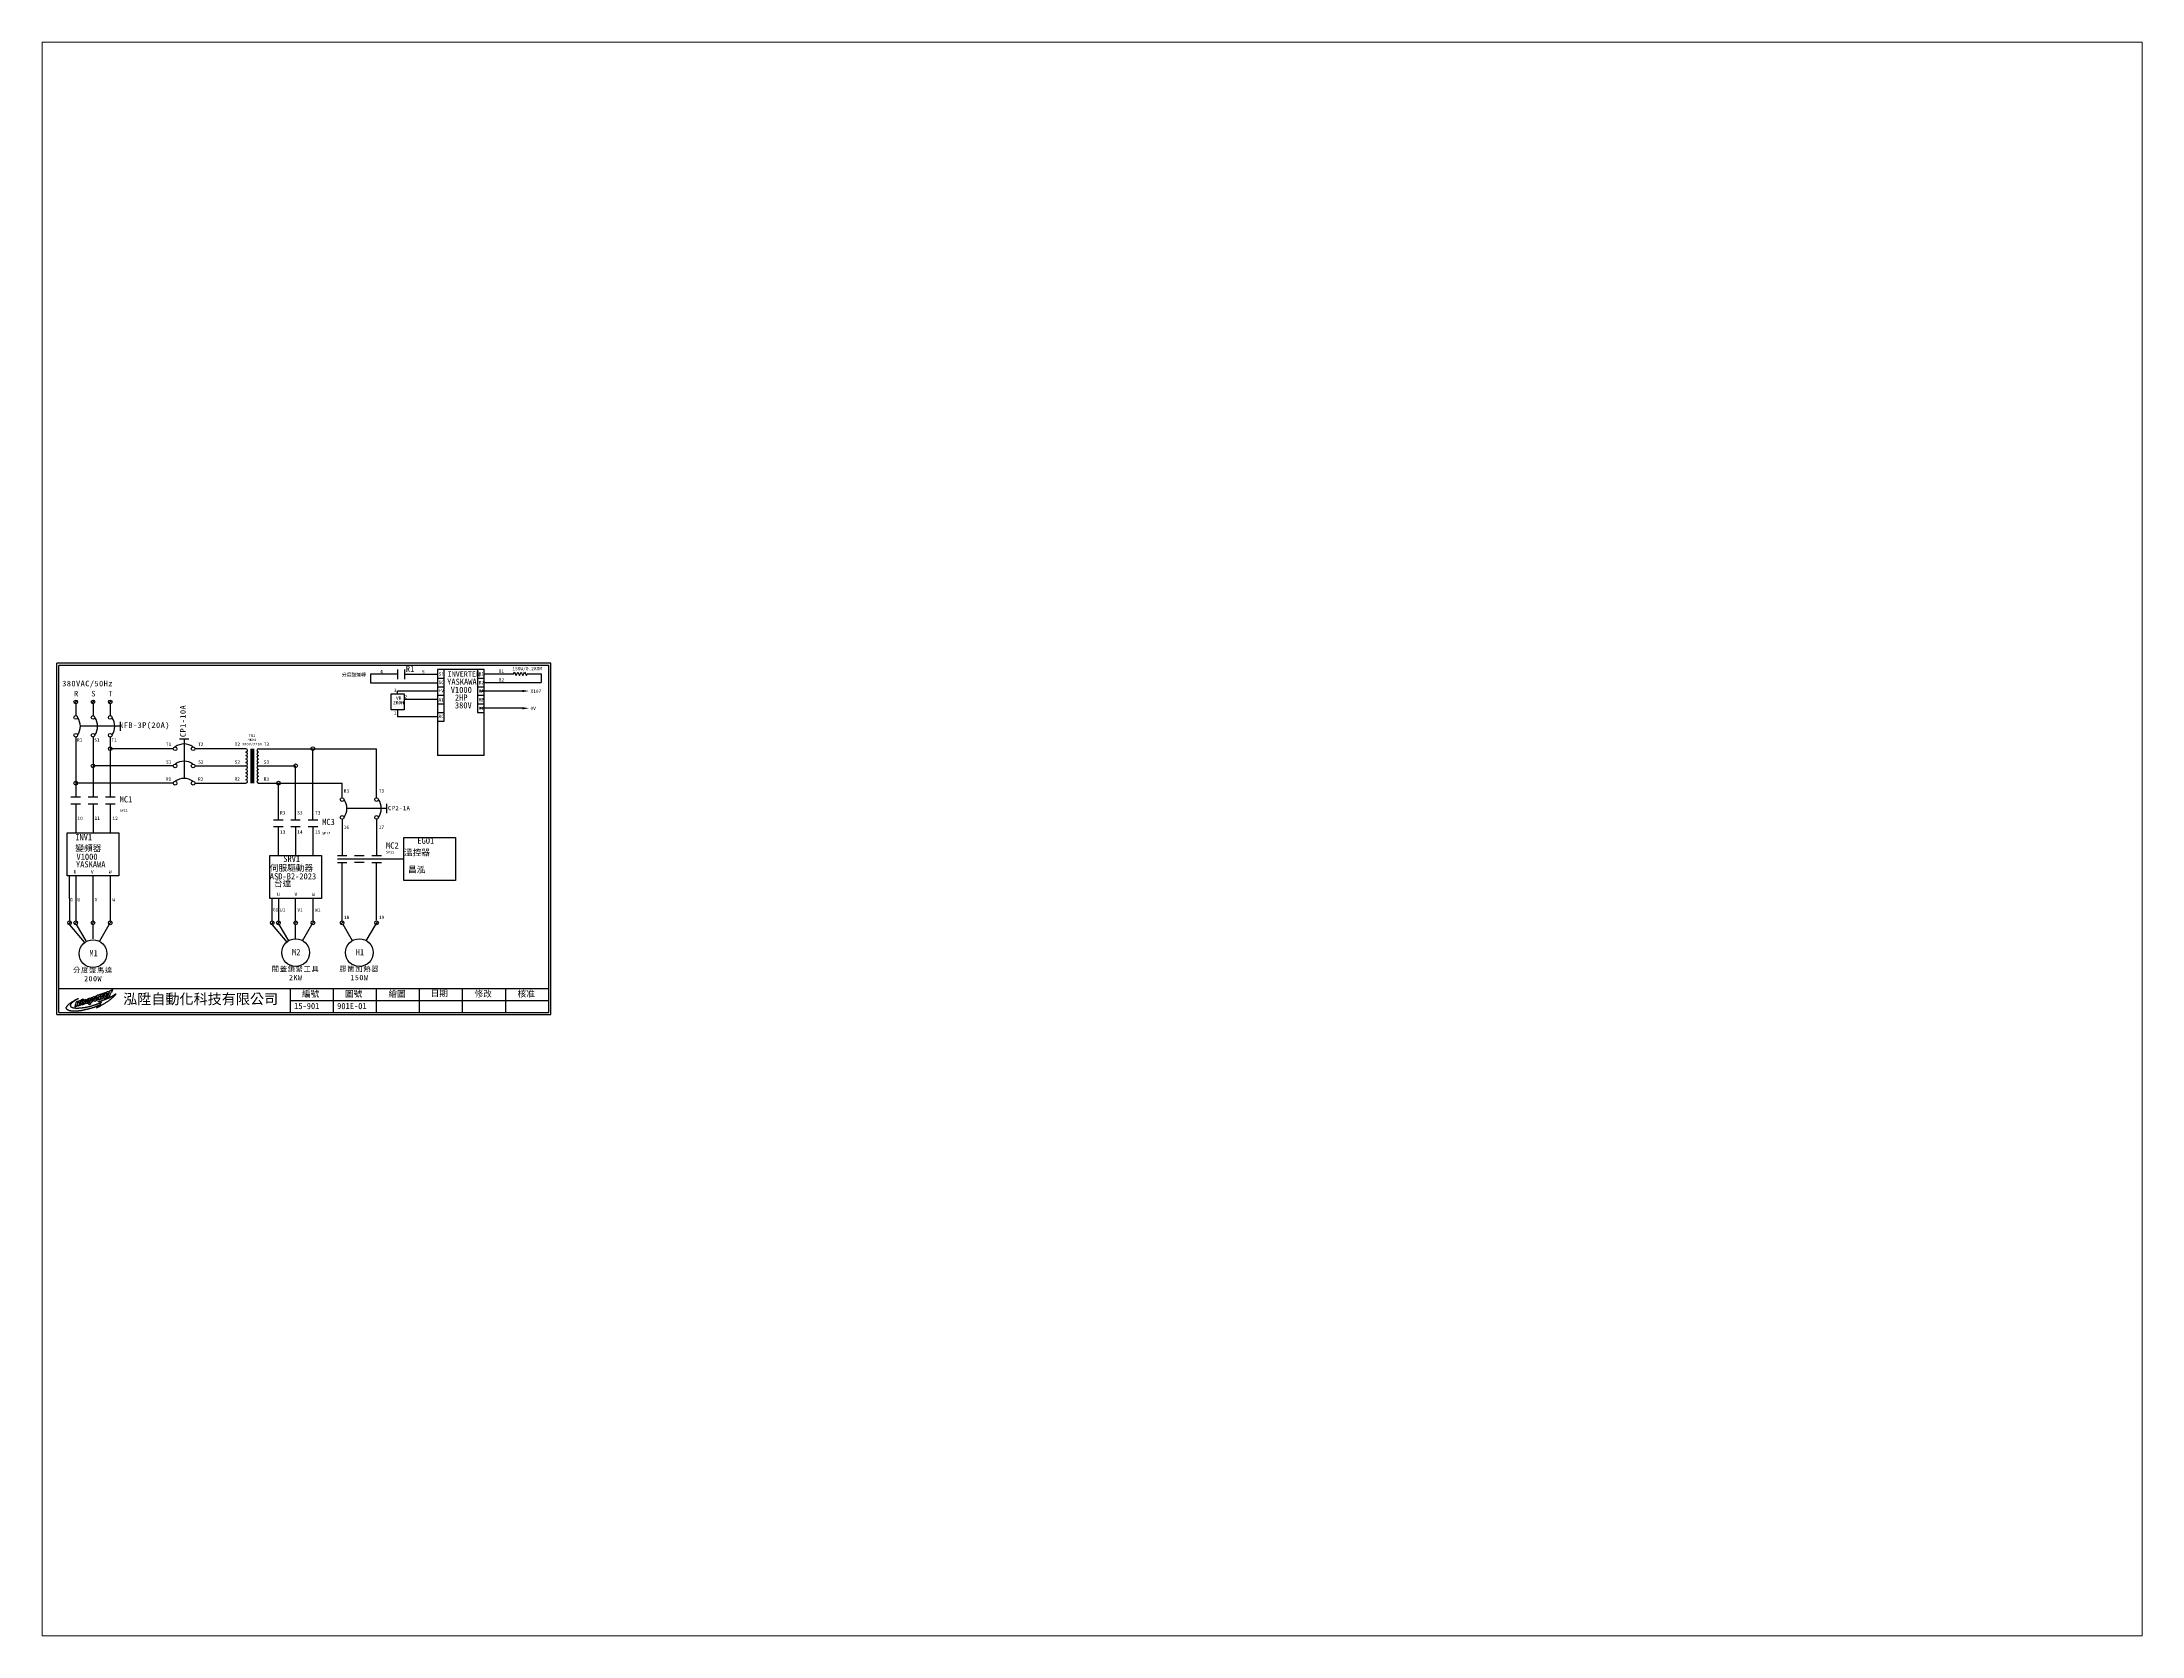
# Paper-space layout '配置1' of a CAD drawing. Extents: x 26 to 231, y 20 to 176.
# The model-space entities are those that its viewports show. They can reach past a viewport. Long polylines and large blocks are cut down to what shows.
import ezdxf
from ezdxf import colors
from ezdxf.entities.mleader import LeaderData, LeaderLine
from ezdxf.math import Vec2, Vec3

# ---------------------------------------------------------------- set-up
doc = ezdxf.new("R2010")
doc.units = 0
doc.linetypes.add('HIDDEN9', pattern=[3.5, 2, -1.5])
doc.layers.get('0').update_dxf_attribs({"linetype": 'CONTINUOUS'})
for name, color, linetype in [('圖框層', 7, 'CONTINUOUS'), ('標尺寸層', 3, 'CONTINUOUS'), ('輪廓線層', 7, 'CONTINUOUS')]:
    doc.layers.add(name, color=color, linetype=linetype)
doc.styles.add('STSL', font='kaiu.ttf')
doc.styles.add('標楷體', font='kaiu.ttf')

msp = doc.modelspace()

# ---------------------------------------------------------------- linework, layer by layer
for p, q in [((208, 200.6), (192.3, 200.6)), ((192.3, 200.6), (192.3, 195.6)), ((192.3, 195.6), (231.2, 195.6)), ((212, 200.6), (231.2, 200.6)), ((258.3, 203.4), (231.2, 203.4)), ((231.2, 203.4), (231.2, 153.4)), ((231.2, 203.4), (231.2, 193.4)), ((231.2, 203.4), (231.2, 198.4)), ((231.2, 198.4), (235.1, 198.4)), ((235.1, 198.4), (235.1, 203.4)), ((235.1, 193.4), (235.1, 198.4)), ((254.4, 203.4), (254.4, 198.4)), ((254.4, 198.4), (258.3, 198.4)), ((254.4, 198.4), (254.4, 193.4)), ((258.3, 153.4), (258.3, 203.4)), ((258.3, 198.4), (258.3, 203.4)), ((258.3, 200.9), (275.3, 200.9)), ((258.3, 193.4), (258.3, 198.4)), ((258.3, 195.9), (291.4, 195.9)), ((275.3, 200.9), (275.8, 201.9)), ((275.8, 201.9), (276.8, 199.9)), ((276.8, 199.9), (277.8, 201.9)), ((277.8, 201.9), (278.8, 199.9)), ((278.8, 199.9), (279.8, 201.9)), ((279.8, 201.9), (280.8, 199.9)), ((280.8, 199.9), (281.8, 201.9)), ((281.8, 201.9), (282.8, 199.9)), ((282.8, 199.9), (283.3, 200.9)), ((283.3, 200.9), (291.4, 200.9)), ((291.4, 200.9), (291.4, 195.9)), ((21.9, 185.3), (20.3, 183.8)), ((31.9, 185.3), (30.3, 183.8)), ((41.9, 185.3), (40.3, 183.8)), ((204.2, 189.3), (211.8, 189.3)), ((204.2, 179.9), (204.2, 189.3)), ((208, 189.3), (208, 190.9)), ((231.2, 190.9), (208, 190.9)), ((211.8, 189.3), (211.8, 179.9)), ((231.2, 185.9), (211.8, 185.9)), ((231.2, 193.4), (235.1, 193.4)), ((231.2, 188.4), (235.1, 188.4)), ((231.2, 183.4), (235.1, 183.4)), ((235.1, 188.4), (235.1, 193.4)), ((235.1, 183.4), (235.1, 188.4)), ((235.1, 178.4), (235.1, 183.4)), ((254.4, 193.4), (258.3, 193.4)), ((254.4, 193.4), (254.4, 188.4)), ((254.4, 188.4), (258.3, 188.4)), ((254.4, 188.4), (254.4, 183.4)), ((254.4, 183.4), (258.3, 183.4)), ((254.4, 183.4), (258.3, 183.4)), ((254.4, 183.4), (254.4, 178.4)), ((258.3, 188.4), (258.3, 193.4)), ((258.3, 183.4), (258.3, 188.4)), ((258.3, 178.4), (258.3, 183.4)), ((211.8, 179.9), (204.2, 179.9)), ((208, 179.9), (208, 175.9)), ((231.2, 175.9), (208, 175.9)), ((231.2, 178.4), (235.1, 178.4)), ((231.2, 173.4), (235.1, 173.4)), ((235.1, 173.4), (235.1, 178.4)), ((254.4, 178.4), (258.3, 178.4)), ((21.1, 164.2), (21.1, 129.4)), ((258.3, 153.4), (231.2, 153.4)), ((41.1, 142.5), (41.1, 129.4)), ((41.1, 83.6), (41.1, 57.4)), ((158.8, 70.4), (158.8, 57.4)), ((18.3, 57.1), (16.8, 55.5)), ((21.8, 57.1), (20.3, 55.5)), ((27.1, 45.9), (21.6, 55.4)), ((31.8, 57), (30.3, 55.5)), ((35.1, 45.9), (40.5, 55.4)), ((41.8, 57.1), (40.3, 55.5)), ((136, 57), (134.5, 55.5)), ((139.5, 57), (138, 55.5)), ((144.8, 45.9), (139.3, 55.4)), ((149.5, 57), (148, 55.5)), ((152.8, 45.9), (158.2, 55.4)), ((159.5, 57), (158, 55.5)), ((176.6, 57), (175.1, 55.5)), ((181.8, 45.9), (176.4, 55.4)), ((189.8, 45.9), (195.3, 55.4)), ((196.6, 57), (195.1, 55.5))]:
    msp.add_line(p, q)
at = {"color": 7, "linetype": 'HIDDEN9'}
for p, q in [((46.8, 170.4), (23.8, 170.4)), ((84, 163.1), (84, 140.1)), ((201.5, 122.7), (178.5, 122.7))]:
    msp.add_line(p, q, dxfattribs=at)
for centre, radius in [((21.1, 184.6), 1.07), ((31.1, 184.6), 1.07), ((41.1, 184.6), 1.07), ((21.1, 175.6), 1.07), ((31.1, 175.6), 1.07), ((41.1, 175.6), 1.07), ((21.1, 165.2), 1.07), ((31.1, 165.2), 1.07), ((41.1, 165.2), 1.07), ((31.1, 147.4), 1.07), ((41.1, 157.4), 1.07), ((78.8, 157.4), 1.07), ((78.8, 147.4), 1.07), ((89.2, 157.4), 1.07), ((89.2, 147.4), 1.07), ((148.8, 147.5), 1.07), ((158.8, 157.5), 1.07), ((21.1, 137.4), 1.07), ((78.8, 137.4), 1.07), ((89.2, 137.4), 1.07), ((138.8, 137.4), 1.07), ((175.8, 127.9), 1.07), ((195.8, 127.9), 1.07), ((175.8, 117.5), 1.07), ((195.8, 117.5), 1.07), ((17.5, 56.3), 1.07), ((21.1, 56.3), 1.07), ((31.1, 56.3), 1.07), ((41.1, 56.3), 1.07), ((135.2, 56.3), 1.07), ((138.8, 56.3), 1.07), ((148.8, 56.3), 1.07), ((158.8, 56.3), 1.07), ((175.8, 56.3), 1.07), ((195.8, 56.3), 1.07), ((31.1, 38.4), 8), ((148.8, 39), 8), ((185.8, 39), 8)]:
    msp.add_circle(centre, radius)
at = {"color": 7}
for centre, start, end in [((14.7, 170.4), 325.1286, 34.8714), ((24.7, 170.4), 325.1286, 34.8714), ((34.7, 170.4), 325.1286, 34.8714), ((84, 151.1), 55.1286, 124.8714), ((84, 141.1), 55.1286, 124.8714), ((84, 131.1), 55.1286, 124.8714), ((169.5, 122.7), 325.1286, 34.8714), ((189.5, 122.7), 325.1286, 34.8714)]:
    msp.add_arc(centre, 9.05, start, end, dxfattribs=at)
at = {"layer": '圖框層', "color": 7}
for p, q in [((297, 207), (10, 207)), ((10, 3), (10, 207)), ((295.8, 205.7), (11.2, 205.7)), ((11.2, 4.2), (11.2, 205.7)), ((295.8, 4.2), (295.8, 205.7)), ((297, 3), (297, 207)), ((11.2, 18.2), (295.8, 18.2)), ((145.8, 4.2), (145.8, 18.2)), ((170.8, 4.2), (170.8, 18.2)), ((195.8, 4.2), (195.8, 18.2)), ((220.8, 4.2), (220.8, 18.2)), ((245.8, 4.2), (245.8, 18.2)), ((270.8, 4.2), (270.8, 18.2)), ((10, 3), (297, 3)), ((11.2, 4.2), (295.8, 4.2)), ((145.8, 11.2), (295.8, 11.2))]:
    msp.add_line(p, q, dxfattribs=at)
at = {"layer": '標尺寸層', "color": 7}
for p, q in [((208, 203.4), (208, 197.8)), ((212, 203.4), (212, 197.8)), ((21.1, 183.5), (21.1, 176.7)), ((31.1, 183.5), (31.1, 176.7)), ((41.1, 183.5), (41.1, 176.7)), ((46.8, 173.1), (46.8, 167.7)), ((21.1, 164.2), (21.1, 164.1)), ((31.1, 164.2), (31.1, 164.1)), ((31.1, 164.2), (31.1, 129.4)), ((41.1, 164.2), (41.1, 164.1)), ((41.1, 164.2), (41.1, 142.5)), ((81.3, 163.1), (86.7, 163.1)), ((77.8, 147.4), (31.1, 147.4)), ((77.8, 157.4), (41.1, 157.4)), ((41.1, 156.4), (41.1, 156.3)), ((90.3, 157.4), (90.3, 157.4)), ((119.9, 157.4), (90.3, 157.4)), ((90.3, 147.4), (90.3, 147.4)), ((90.3, 147.4), (119.9, 147.4)), ((122.8, 157.4), (122.8, 147.4)), ((122.8, 147.4), (122.8, 137.4)), ((123.5, 157.4), (123.5, 147.4)), ((123.5, 147.4), (123.5, 137.4)), ((124.3, 157.4), (124.3, 147.4)), ((124.3, 147.4), (124.3, 137.4)), ((127.3, 157.4), (158.8, 157.4)), ((127.3, 147.4), (148.8, 147.4)), ((148.8, 116.2), (148.8, 147.4)), ((148.8, 146.4), (148.8, 146.3)), ((158.8, 116.2), (158.8, 157.4)), ((158.8, 157.4), (195.8, 157.4)), ((158.8, 156.4), (158.8, 156.3)), ((195.8, 137.4), (195.8, 157.4)), ((195.8, 129), (195.8, 157.4)), ((21.1, 137.4), (21.1, 137.4)), ((77.8, 137.4), (21.1, 137.4)), ((21.1, 136.3), (21.1, 136.3)), ((31.1, 146.4), (31.1, 146.3)), ((90.3, 137.4), (90.3, 137.4)), ((90.3, 137.4), (119.9, 137.4)), ((127.3, 137.4), (138.8, 137.4)), ((138.8, 116.2), (138.8, 137.4)), ((138.8, 137.4), (175.8, 137.4)), ((138.8, 137.4), (138.8, 137.4)), ((138.8, 136.4), (138.8, 136.3)), ((175.8, 129), (175.8, 137.4)), ((18.3, 129.4), (23.9, 129.4)), ((18.3, 125.4), (23.9, 125.4)), ((21.1, 125.4), (21.1, 108.6)), ((28.3, 129.4), (33.9, 129.4)), ((28.3, 125.4), (33.9, 125.4)), ((31.1, 125.4), (31.1, 108.6)), ((38.3, 129.4), (43.9, 129.4)), ((38.3, 125.4), (43.9, 125.4)), ((41.1, 125.4), (41.1, 108.6)), ((201.5, 125.4), (201.5, 120)), ((136, 116.2), (141.6, 116.2)), ((136, 112.2), (141.6, 112.2)), ((138.7, 112.2), (138.7, 95.4)), ((146, 116.2), (151.5, 116.2)), ((146, 112.2), (151.5, 112.2)), ((148.7, 112.2), (148.7, 95.4)), ((156, 116.2), (161.6, 116.2)), ((156, 112.2), (161.6, 112.2)), ((158.7, 112.2), (158.7, 95.4)), ((175.8, 116.5), (175.8, 116.4)), ((175.8, 116.4), (175.8, 95.4)), ((195.8, 116.5), (195.8, 116.4)), ((195.8, 116.4), (195.8, 95.4)), ((16.1, 83.6), (16.1, 108.6)), ((16.1, 108.6), (41.1, 108.6)), ((41.1, 108.6), (46.1, 108.6)), ((46.1, 108.6), (46.1, 83.6)), ((211.7, 80.9), (211.7, 105.9)), ((211.7, 105.9), (241.7, 105.9)), ((241.7, 105.9), (241.7, 80.9)), ((133.8, 70.4), (133.8, 95.4)), ((133.8, 95.4), (163.8, 95.4)), ((163.8, 95.4), (163.8, 70.4)), ((173.1, 95.4), (178.6, 95.4)), ((173.1, 93.4), (211.7, 93.4)), ((173.1, 91.4), (178.6, 91.4)), ((175.8, 57.4), (175.8, 91.4)), ((183, 95.4), (188.6, 95.4)), ((183, 91.5), (188.6, 91.5)), ((193.1, 95.4), (198.6, 95.4)), ((193.1, 91.4), (198.6, 91.4)), ((195.8, 57.8), (195.8, 91.4)), ((21.1, 83.6), (16.1, 83.6)), ((17.5, 70.5), (17.5, 83.6)), ((21.1, 83.6), (21.1, 57.4)), ((46.1, 83.6), (21.1, 83.6)), ((31.1, 57.4), (31.1, 83.6)), ((216.7, 80.9), (211.7, 80.9)), ((241.7, 80.9), (216.7, 80.9)), ((17.5, 70.5), (17.5, 57.4)), ((138.8, 70.4), (133.8, 70.4)), ((135.2, 57.4), (135.2, 70.4)), ((138.8, 70.4), (138.8, 57.4)), ((163.8, 70.4), (138.8, 70.4)), ((148.8, 57.4), (148.8, 70.4)), ((17.5, 55.2), (25.9, 45.1)), ((31.1, 47), (31.1, 55.2)), ((135.2, 55.2), (143.7, 45.1)), ((148.8, 47), (148.8, 55.2))]:
    msp.add_line(p, q, dxfattribs=at)
for centre, start, end in [((119.9, 156.4), 270, 90), ((119.9, 154.4), 270, 90), ((119.9, 152.4), 270, 90), ((119.9, 150.4), 270, 90), ((119.9, 148.4), 270, 90), ((119.9, 146.4), 270, 90), ((127.3, 156.4), 90, 270), ((127.3, 154.4), 90, 270), ((127.3, 152.4), 90, 270), ((127.3, 150.4), 90, 270), ((127.3, 148.4), 90, 270), ((127.3, 146.4), 90, 270), ((119.9, 144.4), 270, 90), ((119.9, 142.4), 270, 90), ((119.9, 140.4), 270, 90), ((119.9, 138.4), 270, 90), ((127.3, 144.4), 90, 270), ((127.3, 142.4), 90, 270), ((127.3, 140.4), 90, 270), ((127.3, 138.4), 90, 270)]:
    msp.add_arc(centre, 1, start, end, dxfattribs=at)
at = {"layer": '輪廓線層', "color": 1}
msp.add_lwpolyline([(34.6, 8.4), (34.3, 8.3), (34, 8.2), (33.7, 8.1), (33.4, 7.9), (33.1, 7.8), (32.8, 7.7), (32.5, 7.5), (32.2, 7.4), (32, 7.3), (31.7, 7.2), (31.5, 7.2), (31.3, 7.1), (31.1, 7), (30.9, 6.9), (30.6, 6.9), (30.4, 6.8), (30.2, 6.7), (29.9, 6.6), (29.6, 6.6), (29.3, 6.5), (29, 6.4), (28.7, 6.3), (28.4, 6.2), (28.2, 6.2), (27.9, 6.1), (27.7, 6), (27.4, 6), (27.2, 5.9), (27, 5.9), (26.8, 5.8), (26.6, 5.8), (26.4, 5.7), (26.2, 5.7), (26, 5.6), (25.9, 5.6), (25.7, 5.6), (25.5, 5.5), (25.3, 5.5), (25.1, 5.5), (24.9, 5.4), (24.8, 5.4), (24.6, 5.4), (24.4, 5.3), (24.2, 5.3), (24, 5.3), (23.9, 5.3), (23.7, 5.2), (23.5, 5.2), (23.4, 5.2), (23.2, 5.2), (23, 5.2), (22.9, 5.2), (22.7, 5.1), (22.6, 5.1), (22.4, 5.1), (22.2, 5.1), (22.1, 5.1), (21.9, 5.1), (21.7, 5.1), (21.6, 5.1), (21.4, 5), (21.2, 5), (21, 5), (20.9, 5), (20.7, 5), (20.5, 5), (20.4, 5), (20.3, 5), (20.1, 5), (20, 5), (19.8, 5), (19.7, 5), (19.6, 5), (19.5, 5), (19.4, 5), (19.2, 5.1), (19.1, 5.1), (19, 5.1), (18.9, 5.1), (18.8, 5.1), (18.7, 5.1), (18.5, 5.1), (18.4, 5.1), (18.3, 5.2), (18.1, 5.2), (18, 5.2), (17.9, 5.2), (17.7, 5.2), (17.6, 5.3), (17.5, 5.3), (17.3, 5.3), (17.2, 5.4), (17.1, 5.4), (16.9, 5.5), (16.8, 5.5), (16.7, 5.6), (16.6, 5.6), (16.5, 5.7), (16.4, 5.7), (16.3, 5.7), (16.2, 5.8), (16.2, 5.8), (16.1, 5.9), (16, 5.9), (16, 6), (15.9, 6), (15.9, 6.1), (15.9, 6.1), (15.8, 6.1), (15.8, 6.2), (15.8, 6.2), (15.8, 6.2), (15.8, 6.3), (15.7, 6.3), (15.7, 6.3), (15.7, 6.4), (15.7, 6.4), (15.7, 6.4), (15.7, 6.5), (15.7, 6.5), (15.7, 6.5), (15.7, 6.6), (15.7, 6.6), (15.7, 6.6), (15.7, 6.7), (15.7, 6.7), (15.6, 6.7), (15.6, 6.8), (15.6, 6.8), (15.6, 6.9), (15.6, 6.9), (15.6, 6.9), (15.6, 7), (15.6, 7), (15.6, 7), (15.6, 7.1), (15.6, 7.1), (15.6, 7.2), (15.6, 7.2), (15.6, 7.2), (15.7, 7.3), (15.7, 7.3), (15.7, 7.4), (15.7, 7.4), (15.8, 7.5), (15.8, 7.5), (15.8, 7.6), (15.9, 7.7), (15.9, 7.8), (16, 7.8), (16, 7.9), (16.1, 8), (16.2, 8.1), (16.2, 8.2), (16.3, 8.3), (16.4, 8.4), (16.5, 8.5), (16.6, 8.6), (16.7, 8.7), (16.8, 8.8), (16.9, 8.9), (17, 9), (17.1, 9.1), (17.3, 9.2), (17.4, 9.3), (17.5, 9.4), (17.7, 9.5), (17.8, 9.6), (17.9, 9.7), (18.1, 9.8), (18.2, 9.9), (18.3, 10), (18.5, 10.1), (18.6, 10.2), (18.7, 10.3), (18.8, 10.4), (19, 10.4), (19.1, 10.5), (19.2, 10.6), (19.3, 10.7), (19.4, 10.7), (19.5, 10.8), (19.6, 10.8), (19.8, 10.9), (19.9, 11), (20, 11), (20.1, 11.1), (20.2, 11.1), (20.3, 11.2), (20.4, 11.3), (20.6, 11.4), (20.8, 11.5), (20.9, 11.6), (21.1, 11.7), (21.3, 11.8), (21.6, 11.9), (21.8, 12), (21.9, 12.1), (22.1, 12.2), (22.3, 12.2), (22.4, 12.3), (22.5, 12.3), (22.6, 12.4), (22.6, 12.4), (22.7, 12.4), (22.7, 12.4), (22.7, 12.4), (22.6, 12.3), (22.6, 12.3), (22.6, 12.3), (22.5, 12.2), (22.4, 12.2), (22.4, 12.2), (22.3, 12.1), (22.2, 12.1), (22.1, 12), (22, 11.9), (21.9, 11.9), (21.7, 11.8), (21.6, 11.8), (21.5, 11.7), (21.4, 11.6), (21.3, 11.5), (21.1, 11.5), (21, 11.4), (20.9, 11.3), (20.7, 11.2), (20.6, 11.2), (20.5, 11.1), (20.3, 11), (20.2, 10.9), (20.1, 10.8), (20, 10.7), (19.9, 10.7), (19.7, 10.6), (19.6, 10.5), (19.5, 10.4), (19.4, 10.3), (19.3, 10.3), (19.2, 10.2), (19.1, 10.1), (19, 10), (18.9, 9.9), (18.8, 9.8), (18.7, 9.7), (18.6, 9.6), (18.6, 9.6), (18.5, 9.5), (18.4, 9.4), (18.4, 9.3), (18.3, 9.3), (18.2, 9.2), (18.2, 9.1), (18.2, 9.1), (18.1, 9), (18.1, 8.9), (18.1, 8.9), (18, 8.8), (18, 8.8), (18, 8.7), (18, 8.6), (18, 8.6), (18, 8.5), (18, 8.5), (17.9, 8.4), (17.9, 8.4), (17.9, 8.3), (17.9, 8.3), (17.9, 8.2), (18, 8.2), (18, 8.2), (18, 8.1), (18, 8.1), (18, 8), (18, 8), (18, 8), (18, 7.9), (18.1, 7.9), (18.1, 7.9), (18.1, 7.8), (18.1, 7.8), (18.2, 7.8), (18.2, 7.7), (18.2, 7.7), (18.2, 7.7), (18.3, 7.6), (18.3, 7.6), (18.4, 7.6), (18.4, 7.5), (18.4, 7.5), (18.5, 7.5), (18.5, 7.5), (18.6, 7.4), (18.7, 7.4), (18.7, 7.4), (18.8, 7.3), (18.8, 7.3), (18.9, 7.3), (19, 7.2), (19, 7.2), (19.1, 7.2), (19.2, 7.2), (19.3, 7.1), (19.3, 7.1), (19.4, 7.1), (19.5, 7.1), (19.6, 7), (19.6, 7), (19.7, 7), (19.8, 7), (19.9, 7), (20, 7), (20.1, 6.9), (20.2, 6.9), (20.3, 6.9), (20.4, 6.9), (20.5, 6.9), (20.6, 6.9), (20.8, 6.9), (20.9, 6.8), (21, 6.8), (21.2, 6.8), (21.3, 6.8), (21.5, 6.8), (21.6, 6.8), (21.8, 6.8), (21.9, 6.8), (22.1, 6.8), (22.3, 6.8), (22.5, 6.8), (22.7, 6.8), (22.8, 6.8), (23, 6.9), (23.2, 6.9), (23.4, 6.9), (23.6, 6.9), (23.8, 6.9), (24, 6.9), (24.1, 6.9), (24.3, 7), (24.5, 7), (24.7, 7), (24.8, 7), (25, 7), (25.1, 7.1), (25.3, 7.1), (25.5, 7.1), (25.7, 7.1), (25.9, 7.2), (26, 7.2), (26.3, 7.2), (26.5, 7.2), (26.7, 7.3), (27, 7.3), (27.2, 7.4), (27.5, 7.4), (27.8, 7.5), (28.1, 7.5), (28.3, 7.6), (28.6, 7.7), (28.9, 7.7), (29.2, 7.8), (29.5, 7.9), (29.7, 8), (30, 8), (30.3, 8.1), (30.5, 8.2), (30.7, 8.2), (31, 8.3), (31.2, 8.4), (31.4, 8.4), (31.6, 8.5), (31.8, 8.5), (31.9, 8.6), (32.1, 8.6), (32.2, 8.7), (32.4, 8.7), (32.5, 8.8), (32.6, 8.8), (32.7, 8.8), (32.8, 8.9), (32.9, 8.9), (33, 9), (33.1, 9), (33.3, 9.1), (33.4, 9.1), (33.6, 9.2), (33.8, 9.2), (33.9, 9.3), (34.1, 9.4), (34.3, 9.4), (34.4, 9.5), (34.6, 9.6), (34.7, 9.6), (34.8, 9.6), (35, 9.7), (35.1, 9.7), (35.2, 9.8), (35.3, 9.8), (35.4, 9.9), (35.5, 9.9), (35.6, 9.9), (35.7, 10), (35.8, 10), (35.9, 10.1), (36, 10.1), (36, 10.1), (36, 10.2), (36.1, 10.2), (36.1, 10.2), (36, 10.2), (36, 10.2), (35.9, 10.2), (35.9, 10.3), (35.8, 10.3), (35.7, 10.3), (35.6, 10.3), (35.6, 10.3), (35.5, 10.3), (35.4, 10.3), (35.3, 10.3), (35.2, 10.3), (35.1, 10.3), (35, 10.4), (35, 10.4), (34.9, 10.4), (34.8, 10.4), (34.7, 10.4), (34.6, 10.4), (34.5, 10.4), (34.4, 10.4), (34.3, 10.4), (34.3, 10.4), (34.2, 10.5), (34.2, 10.5), (34.1, 10.5), (34.1, 10.5), (34.1, 10.5), (34, 10.5), (34, 10.5), (34.1, 10.5), (34.1, 10.6), (34.1, 10.6), (34.2, 10.6), (34.2, 10.6), (34.3, 10.6), (34.4, 10.7), (34.5, 10.7), (34.6, 10.7), (34.8, 10.8), (34.9, 10.8), (35.1, 10.8), (35.2, 10.9), (35.4, 10.9), (35.5, 11), (35.7, 11), (35.9, 11.1), (36.1, 11.1), (36.3, 11.2), (36.4, 11.2), (36.6, 11.3), (36.8, 11.4), (37, 11.4), (37.2, 11.5), (37.4, 11.5), (37.6, 11.6), (37.7, 11.7), (37.9, 11.7), (38.1, 11.8), (38.3, 11.9), (38.6, 12), (38.8, 12), (39, 12.1), (39.3, 12.3), (39.5, 12.4), (39.8, 12.5), (40.1, 12.6), (40.3, 12.7), (40.6, 12.8), (40.8, 12.9), (41, 13.1), (41.2, 13.2), (41.4, 13.3), (41.6, 13.4), (41.8, 13.5), (42, 13.6), (42.2, 13.7), (42.3, 13.8), (42.5, 13.9), (42.7, 14), (42.8, 14.1), (43, 14.2), (43.1, 14.3), (43.3, 14.4), (43.4, 14.5), (43.6, 14.6), (43.7, 14.7), (43.9, 14.8), (44, 14.9), (44.1, 15), (44.2, 15), (44.2, 15.1), (44.3, 15.1), (44.4, 15.1), (44.4, 15.1), (44.4, 15.1), (44.4, 15.1), (44.3, 15), (44.3, 14.9), (44.3, 14.9), (44.2, 14.8), (44.2, 14.7), (44.1, 14.6), (44.1, 14.6), (44, 14.5), (44, 14.4), (43.9, 14.4), (43.9, 14.3), (43.8, 14.2), (43.8, 14.2), (43.7, 14.1), (43.6, 14), (43.6, 13.9), (43.5, 13.9), (43.4, 13.8), (43.3, 13.7), (43.2, 13.6), (43.1, 13.5), (43, 13.4), (42.9, 13.3), (42.8, 13.2), (42.7, 13), (42.5, 12.9), (42.4, 12.8), (42.2, 12.7), (42.1, 12.5), (41.9, 12.4), (41.8, 12.2), (41.6, 12.1), (41.4, 12), (41.2, 11.8), (41.1, 11.7), (40.9, 11.5), (40.6, 11.3), (40.4, 11.2), (40.2, 11), (39.9, 10.9), (39.7, 10.7), (39.4, 10.5), (39.2, 10.3), (38.9, 10.2), (38.7, 10), (38.4, 9.8), (38.1, 9.7), (37.9, 9.5), (37.6, 9.3), (37.4, 9.2), (37.1, 9), (36.8, 8.9), (36.6, 8.7), (36.3, 8.6), (36, 8.4), (35.8, 8.3), (35.5, 8.1), (35.3, 8), (35, 7.8), (34.8, 7.7), (34.6, 7.6), (34.4, 7.5), (34.3, 7.4), (34.1, 7.3), (34, 7.3), (33.8, 7.2), (33.7, 7.1), (33.6, 7.1), (33.5, 7), (33.4, 7), (33.4, 7), (33.3, 6.9), (33.2, 6.9), (33.2, 6.9), (33.2, 6.9), (33.1, 6.9), (33.2, 6.9), (33.2, 6.9), (33.2, 7), (33.3, 7), (33.4, 7.1), (33.4, 7.2), (33.6, 7.2), (33.7, 7.3), (33.8, 7.4), (33.9, 7.5), (34.1, 7.7), (34.3, 7.8), (34.4, 7.9), (34.6, 8), (34.7, 8.1), (34.9, 8.3), (35.1, 8.4), (35.2, 8.5), (35.3, 8.6), (35.4, 8.7), (35.5, 8.7), (35.6, 8.8), (35.7, 8.9), (35.7, 8.9), (35.7, 8.9), (35.7, 8.9), (35.6, 8.9), (35.5, 8.8), (35.4, 8.8), (35.2, 8.7), (35, 8.6), (34.8, 8.5)], close=True, dxfattribs=at)
at = {"layer": '輪廓線層', "color": 116}
for points in [[(27.8, 10.4), (27.8, 10.3), (27.8, 10.3), (27.8, 10.3), (27.8, 10.3), (27.8, 10.3), (27.8, 10.3), (27.8, 10.3), (27.8, 10.2), (27.8, 10.2), (27.8, 10.2), (27.8, 10.2), (27.8, 10.2), (27.9, 10.2), (27.9, 10.2), (27.9, 10.2), (27.9, 10.2), (27.9, 10.2), (27.9, 10.2), (28, 10.2), (28, 10.2), (28, 10.2), (28, 10.2), (28, 10.2), (28.1, 10.2), (28.1, 10.3), (28.1, 10.3), (28.1, 10.3), (28.2, 10.3), (28.2, 10.3), (28.2, 10.3), (28.2, 10.3), (28.2, 10.3), (28.2, 10.4), (28.3, 10.4), (28.3, 10.4), (28.3, 10.4), (28.3, 10.4), (28.3, 10.4), (28.3, 10.5), (28.3, 10.5), (28.3, 10.5), (28.4, 10.5), (28.4, 10.5), (28.4, 10.5), (28.4, 10.5), (28.4, 10.5), (28.5, 10.5), (28.5, 10.5), (28.5, 10.6), (28.6, 10.6), (28.7, 10.6), (28.7, 10.6), (28.8, 10.6), (28.8, 10.6), (28.9, 10.6), (28.9, 10.6), (29, 10.6), (29, 10.6), (29, 10.6), (29, 10.6), (29, 10.6), (29, 10.6), (29, 10.5), (29, 10.5), (29, 10.5), (28.9, 10.5), (28.9, 10.4), (28.9, 10.4), (28.9, 10.4), (28.9, 10.4), (28.9, 10.3), (28.8, 10.3), (28.8, 10.3), (28.8, 10.3), (28.8, 10.2), (28.8, 10.2), (28.7, 10.2), (28.7, 10.2), (28.7, 10.1), (28.7, 10.1), (28.7, 10.1), (28.6, 10), (28.6, 10), (28.6, 10), (28.6, 10), (28.5, 9.9), (28.5, 9.9), (28.5, 9.9), (28.4, 9.8), (28.4, 9.8), (28.4, 9.8), (28.3, 9.8), (28.3, 9.7), (28.3, 9.7), (28.2, 9.7), (28.2, 9.7), (28.1, 9.6), (28.1, 9.6), (28.1, 9.6), (28, 9.6), (28, 9.5), (27.9, 9.5), (27.9, 9.5), (27.9, 9.5), (27.8, 9.4), (27.8, 9.4), (27.8, 9.4), (27.7, 9.4), (27.7, 9.4), (27.7, 9.4), (27.6, 9.4), (27.6, 9.4), (27.6, 9.4), (27.5, 9.4), (27.5, 9.4), (27.5, 9.4), (27.4, 9.4), (27.4, 9.4), (27.4, 9.4), (27.3, 9.4), (27.3, 9.4), (27.3, 9.4), (27.2, 9.4), (27.2, 9.4), (27.2, 9.4), (27.2, 9.4), (27.1, 9.4), (27.1, 9.5), (27.1, 9.5), (27.1, 9.5), (27.1, 9.5), (27, 9.5), (27, 9.6), (27, 9.6), (27, 9.6), (27, 9.6), (27, 9.7), (27, 9.7), (27, 9.7), (27, 9.7), (27, 9.8), (27, 9.8), (27, 9.8), (27, 9.9), (27, 9.9), (27, 10), (27, 10), (27, 10), (27, 10.1), (27, 10.1), (27, 10.2), (27, 10.2), (27, 10.3), (27, 10.3), (27, 10.3), (27, 10.4), (27, 10.4), (27.1, 10.5), (27.1, 10.5), (27.1, 10.6), (27.1, 10.6), (27.1, 10.6), (27.1, 10.7), (27.1, 10.7), (27.2, 10.8), (27.2, 10.8), (27.2, 10.9), (27.2, 10.9), (27.2, 10.9), (27.3, 11), (27.3, 11), (27.3, 11.1), (27.3, 11.1), (27.4, 11.2), (27.4, 11.2), (27.4, 11.3), (27.4, 11.3), (27.5, 11.4), (27.5, 11.4), (27.5, 11.5), (27.6, 11.5), (27.6, 11.6), (27.6, 11.6), (27.7, 11.7), (27.7, 11.7), (27.8, 11.8), (27.8, 11.8), (27.9, 11.9), (28, 12), (28, 12), (28.1, 12.1), (28.1, 12.2), (28.2, 12.2), (28.3, 12.3), (28.3, 12.3), (28.4, 12.3), (28.4, 12.4), (28.5, 12.4), (28.5, 12.4), (28.6, 12.4), (28.6, 12.5), (28.6, 12.5), (28.7, 12.5), (28.7, 12.5), (28.8, 12.5), (28.8, 12.5), (28.8, 12.6), (28.9, 12.6), (28.9, 12.6), (28.9, 12.6), (29, 12.6), (29, 12.6), (29, 12.6), (29.1, 12.6), (29.1, 12.6), (29.1, 12.6), (29.1, 12.6), (29.2, 12.6), (29.2, 12.6), (29.2, 12.6), (29.2, 12.5), (29.3, 12.5), (29.3, 12.5), (29.3, 12.5), (29.3, 12.5), (29.3, 12.5), (29.3, 12.5), (29.4, 12.5), (29.4, 12.5), (29.4, 12.5), (29.4, 12.4), (29.4, 12.4), (29.4, 12.4), (29.4, 12.4), (29.4, 12.3), (29.4, 12.3), (29.5, 12.3), (29.5, 12.3), (29.5, 12.2), (29.5, 12.2), (29.5, 12.2), (29.5, 12.1), (29.5, 12.1), (29.5, 12.1), (29.5, 12.1), (29.5, 12), (29.5, 12), (29.5, 11.9), (29.5, 11.9), (29.4, 11.9), (29.4, 11.8), (29.4, 11.8), (29.4, 11.7), (29.4, 11.7), (29.4, 11.7), (29.4, 11.6), (29.4, 11.6), (29.4, 11.5), (29.4, 11.5), (29.4, 11.5), (29.4, 11.4), (29.4, 11.4), (29.4, 11.3), (29.3, 11.3), (29.3, 11.3), (29.3, 11.2), (29.3, 11.2), (29.3, 11.2), (29.3, 11.1), (29.3, 11.1), (29.2, 11.1), (29.2, 11.1), (29.2, 11), (29.1, 11), (29.1, 11), (29, 11), (28.9, 10.9), (28.9, 10.9), (28.8, 10.9), (28.8, 10.9), (28.7, 10.9), (28.6, 10.8), (28.6, 10.8), (28.5, 10.8), (28.5, 10.8), (28.4, 10.8), (28.4, 10.7), (28.3, 10.7), (28.3, 10.7), (28.2, 10.7), (28.2, 10.7), (28.1, 10.7), (28.1, 10.7), (28, 10.6), (28, 10.6), (28, 10.6), (27.9, 10.6), (27.9, 10.6), (27.9, 10.6), (27.9, 10.6), (27.8, 10.6), (27.8, 10.6), (27.8, 10.5), (27.8, 10.5), (27.8, 10.5), (27.8, 10.5), (27.8, 10.5), (27.8, 10.4), (27.8, 10.4), (27.8, 10.4), (27.8, 10.4)], [(31.3, 11.1), (31.1, 10.8), (30.7, 10.4), (30.5, 10.2), (30.4, 10.2), (30.2, 10.1), (30.1, 10.2), (30, 10.2), (30, 10.3), (29.9, 10.4), (29.9, 10.2), (29.9, 10), (29.8, 9.8), (29.6, 9.4), (29.6, 9.1), (29.5, 9), (29.5, 8.9), (29.1, 8.8), (28.7, 8.7), (28.8, 9), (28.9, 9.4), (28.9, 9.6), (29.1, 10), (29.3, 10.5), (29.4, 10.9), (29.7, 11.6), (29.9, 12.3), (30.1, 12.9), (30.9, 13.2), (30.9, 13), (31, 13.2), (31.3, 13.4), (31.5, 13.6), (31.8, 13.6), (31.9, 13.5), (32, 13.4), (32, 13.2), (32, 12.9), (31.9, 12.7), (31.8, 12.4), (31.7, 12.1), (31.6, 11.9), (31.5, 11.5)], [(30.9, 12.5), (30.9, 12.5), (30.9, 12.5), (31, 12.4), (31, 12.4), (31, 12.4), (31, 12.4), (31, 12.4), (31, 12.4), (31, 12.4), (31, 12.4), (31, 12.4), (31, 12.4), (31, 12.3), (31, 12.3), (31, 12.3), (31, 12.3), (31, 12.3), (31, 12.2), (31, 12.2), (31, 12.2), (31, 12.2), (31, 12.2), (31, 12.1), (31, 12.1), (31, 12.1), (31, 12), (31, 12), (31, 12), (31, 12), (31, 11.9), (31, 11.9), (30.9, 11.9), (30.9, 11.8), (30.9, 11.8), (30.9, 11.8), (30.9, 11.7), (30.9, 11.7), (30.9, 11.7), (30.8, 11.6), (30.8, 11.6), (30.8, 11.6), (30.8, 11.5), (30.8, 11.5), (30.8, 11.5), (30.8, 11.5), (30.7, 11.4), (30.7, 11.4), (30.7, 11.4), (30.7, 11.4), (30.7, 11.3), (30.7, 11.3), (30.7, 11.3), (30.6, 11.3), (30.6, 11.3), (30.6, 11.2), (30.6, 11.2), (30.6, 11.2), (30.6, 11.2), (30.6, 11.2), (30.5, 11.2), (30.5, 11.2), (30.5, 11.1), (30.5, 11.1), (30.5, 11.1), (30.5, 11.1), (30.5, 11.1), (30.4, 11.1), (30.4, 11.1), (30.4, 11.1), (30.4, 11.1), (30.4, 11.1), (30.4, 11.1), (30.4, 11.1), (30.4, 11.1), (30.3, 11.1), (30.3, 11.1), (30.3, 11.1), (30.3, 11.1), (30.3, 11.2), (30.3, 11.2), (30.3, 11.2), (30.3, 11.2), (30.3, 11.2), (30.3, 11.2), (30.3, 11.3), (30.3, 11.3), (30.3, 11.3), (30.3, 11.3), (30.3, 11.4), (30.3, 11.4), (30.3, 11.4), (30.3, 11.4), (30.3, 11.5), (30.3, 11.5), (30.3, 11.5), (30.3, 11.5), (30.4, 11.6), (30.4, 11.6), (30.4, 11.6), (30.4, 11.7), (30.4, 11.7), (30.4, 11.7), (30.4, 11.7), (30.4, 11.8), (30.4, 11.8), (30.4, 11.8), (30.5, 11.9), (30.5, 11.9), (30.5, 11.9), (30.5, 11.9), (30.5, 12), (30.5, 12), (30.5, 12), (30.6, 12.1), (30.6, 12.1), (30.6, 12.1), (30.6, 12.2), (30.6, 12.2), (30.6, 12.2), (30.7, 12.2), (30.7, 12.3), (30.7, 12.3), (30.7, 12.3), (30.7, 12.3), (30.7, 12.3), (30.8, 12.4), (30.8, 12.4), (30.8, 12.4), (30.8, 12.4), (30.8, 12.4), (30.8, 12.4), (30.9, 12.4), (30.9, 12.4), (30.9, 12.4), (30.9, 12.5)], [(32.3, 10.7), (32.2, 10.7), (32.2, 10.7), (32.2, 10.7), (32.1, 10.7), (32.1, 10.8), (32.1, 10.8), (32.1, 10.8), (32, 10.8), (32, 10.8), (32, 10.8), (32, 10.8), (31.9, 10.9), (31.9, 10.9), (31.9, 10.9), (31.9, 10.9), (31.9, 10.9), (31.9, 11), (31.8, 11), (31.8, 11), (31.8, 11), (31.8, 11.1), (31.8, 11.1), (31.8, 11.1), (31.8, 11.2), (31.8, 11.2), (31.8, 11.2), (31.8, 11.2), (31.8, 11.3), (31.8, 11.3), (31.8, 11.3), (31.8, 11.4), (31.8, 11.4), (31.8, 11.5), (31.8, 11.5), (31.8, 11.5), (31.8, 11.6), (31.8, 11.6), (31.8, 11.7), (31.8, 11.7), (31.8, 11.7), (31.9, 11.8), (31.9, 11.8), (31.9, 11.9), (31.9, 11.9), (31.9, 11.9), (31.9, 12), (31.9, 12), (31.9, 12.1), (31.9, 12.1), (32, 12.1), (32, 12.2), (32, 12.2), (32, 12.2), (32, 12.3), (32, 12.3), (32.1, 12.4), (32.1, 12.4), (32.1, 12.5), (32.1, 12.5), (32.1, 12.6), (32.2, 12.6), (32.2, 12.7), (32.2, 12.8), (32.3, 12.8), (32.3, 12.9), (32.3, 13), (32.4, 13.1), (32.4, 13.1), (32.5, 13.2), (32.5, 13.3), (32.6, 13.4), (32.6, 13.4), (32.7, 13.5), (32.7, 13.6), (32.7, 13.6), (32.8, 13.7), (32.8, 13.7), (32.9, 13.8), (32.9, 13.8), (33, 13.9), (33, 13.9), (33.1, 14), (33.1, 14), (33.1, 14), (33.2, 14), (33.2, 14.1), (33.3, 14.1), (33.3, 14.1), (33.3, 14.2), (33.4, 14.2), (33.4, 14.2), (33.5, 14.2), (33.5, 14.2), (33.5, 14.3), (33.6, 14.3), (33.6, 14.3), (33.6, 14.3), (33.7, 14.3), (33.7, 14.3), (33.7, 14.3), (33.7, 14.4), (33.8, 14.4), (33.8, 14.4), (33.8, 14.4), (33.8, 14.4), (33.9, 14.4), (33.9, 14.4), (33.9, 14.4), (33.9, 14.4), (34, 14.4), (34, 14.4), (34, 14.4), (34.1, 14.4), (34.1, 14.4), (34.1, 14.4), (34.1, 14.4), (34.2, 14.4), (34.2, 14.4), (34.2, 14.4), (34.2, 14.4), (34.2, 14.3), (34.3, 14.3), (34.3, 14.3), (34.3, 14.3), (34.3, 14.2), (34.3, 14.2), (34.4, 14.2), (34.4, 14.1), (34.4, 14.1), (34.4, 14.1), (34.4, 14), (34.4, 14), (34.4, 13.9), (34.4, 13.9), (34.4, 13.8), (34.4, 13.7), (34.4, 13.7), (34.4, 13.6), (34.4, 13.6), (34.4, 13.5), (34.4, 13.4), (34.4, 13.4), (34.3, 13.3), (34.3, 13.3), (34.3, 13.2), (34.3, 13.1), (34.3, 13.1), (34.2, 13), (34.2, 13), (34.2, 12.9), (34.2, 12.9), (34.1, 12.8), (34.1, 12.8), (34.1, 12.7), (34.1, 12.7), (34, 12.6), (34, 12.6), (34, 12.5), (34, 12.4), (33.9, 12.4), (33.9, 12.3), (33.9, 12.2), (33.9, 12.2), (33.8, 12.1), (33.8, 12), (33.7, 12), (33.7, 11.9), (33.7, 11.8), (33.6, 11.7), (33.6, 11.7), (33.5, 11.6), (33.5, 11.5), (33.4, 11.5), (33.4, 11.4), (33.3, 11.3), (33.2, 11.3), (33.2, 11.2), (33.1, 11.2), (33.1, 11.1), (33, 11.1), (33, 11.1), (32.9, 11), (32.9, 11), (32.8, 11), (32.8, 10.9), (32.8, 10.9), (32.7, 10.9), (32.7, 10.9), (32.6, 10.8), (32.6, 10.8), (32.6, 10.8), (32.5, 10.8), (32.5, 10.8), (32.5, 10.8), (32.4, 10.8), (32.4, 10.7), (32.4, 10.7), (32.3, 10.7), (32.3, 10.7)], [(33, 12.8), (33, 12.8), (33, 12.9), (33, 12.9), (33, 12.9), (33.1, 13), (33.1, 13), (33.1, 13.1), (33.1, 13.1), (33.1, 13.1), (33.2, 13.2), (33.2, 13.2), (33.2, 13.2), (33.2, 13.2), (33.3, 13.3), (33.3, 13.3), (33.3, 13.3), (33.3, 13.3), (33.4, 13.3), (33.4, 13.3), (33.4, 13.3), (33.4, 13.3), (33.4, 13.3), (33.5, 13.3), (33.5, 13.3), (33.5, 13.3), (33.5, 13.3), (33.5, 13.3), (33.5, 13.3), (33.5, 13.3), (33.5, 13.2), (33.5, 13.2), (33.5, 13.2), (33.5, 13.2), (33.5, 13.2), (33.5, 13.1), (33.5, 13.1), (33.5, 13.1), (33.5, 13.1), (33.5, 13), (33.5, 13), (33.5, 13), (33.5, 12.9), (33.5, 12.9), (33.5, 12.9), (33.5, 12.8), (33.4, 12.8), (33.4, 12.8), (33.4, 12.7), (33.4, 12.7), (33.4, 12.7), (33.4, 12.6), (33.4, 12.6), (33.4, 12.6), (33.4, 12.5), (33.4, 12.5), (33.3, 12.5), (33.3, 12.5), (33.3, 12.4), (33.3, 12.4), (33.3, 12.4), (33.3, 12.3), (33.3, 12.3), (33.2, 12.3), (33.2, 12.2), (33.2, 12.2), (33.2, 12.2), (33.2, 12.2), (33.2, 12.1), (33.2, 12.1), (33.1, 12.1), (33.1, 12.1), (33.1, 12), (33.1, 12), (33.1, 12), (33.1, 12), (33.1, 12), (33, 11.9), (33, 11.9), (33, 11.9), (33, 11.9), (33, 11.9), (33, 11.9), (33, 11.8), (32.9, 11.8), (32.9, 11.8), (32.9, 11.8), (32.9, 11.8), (32.9, 11.8), (32.9, 11.8), (32.8, 11.8), (32.8, 11.8), (32.8, 11.8), (32.8, 11.8), (32.8, 11.8), (32.8, 11.8), (32.7, 11.8), (32.7, 11.8), (32.7, 11.8), (32.7, 11.8), (32.7, 11.8), (32.7, 11.8), (32.7, 11.8), (32.7, 11.8), (32.7, 11.9), (32.7, 11.9), (32.7, 11.9), (32.7, 11.9), (32.7, 11.9), (32.7, 12), (32.7, 12), (32.7, 12), (32.7, 12), (32.7, 12.1), (32.7, 12.1), (32.7, 12.1), (32.7, 12.2), (32.7, 12.2), (32.7, 12.2), (32.8, 12.3), (32.8, 12.3), (32.8, 12.3), (32.8, 12.4), (32.8, 12.4), (32.8, 12.4), (32.8, 12.4), (32.8, 12.5), (32.8, 12.5), (32.8, 12.5), (32.8, 12.6), (32.8, 12.6), (32.9, 12.6), (32.9, 12.7), (32.9, 12.7), (32.9, 12.7), (32.9, 12.8)], [(35.1, 11.6), (34.3, 11.4), (34.9, 14.7), (35.7, 15), (35.3, 13.1), (36.3, 15.2), (37, 15.4), (36.5, 13.4), (37.4, 15.6), (38.2, 15.9), (36.4, 12), (35.6, 11.8), (36, 13.7)], [(39.9, 14.7), (39.9, 14.7), (39.9, 14.6), (39.9, 14.6), (39.9, 14.6), (39.9, 14.5), (39.9, 14.5), (39.9, 14.5), (39.8, 14.4), (39.8, 14.4), (39.8, 14.4), (39.8, 14.4), (39.8, 14.4), (39.8, 14.3), (39.8, 14.3), (39.7, 14.3), (39.7, 14.3), (39.7, 14.3), (39.7, 14.3), (39.6, 14.3), (39.6, 14.3), (39.6, 14.3), (39.5, 14.3), (39.5, 14.2), (39.4, 14.2), (39.4, 14.2), (39.3, 14.2), (39.2, 14.2), (39.2, 14.2), (39.1, 14.1), (39, 14.1), (39, 14.1), (38.9, 14.1), (38.8, 14.1), (38.8, 14.1), (38.7, 14), (38.7, 14), (38.7, 14), (38.6, 14), (38.6, 14), (38.6, 14), (38.5, 14), (38.5, 14), (38.5, 14), (38.5, 13.9), (38.5, 13.9), (38.4, 13.9), (38.4, 13.9), (38.4, 13.9), (38.4, 13.9), (38.4, 13.8), (38.4, 13.8), (38.4, 13.8), (38.4, 13.8), (38.4, 13.8), (38.4, 13.7), (38.4, 13.7), (38.4, 13.7), (38.4, 13.7), (38.4, 13.6), (38.4, 13.6), (38.4, 13.6), (38.4, 13.6), (38.4, 13.6), (38.4, 13.5), (38.4, 13.5), (38.4, 13.5), (38.4, 13.5), (38.4, 13.5), (38.4, 13.5), (38.4, 13.5), (38.4, 13.5), (38.4, 13.5), (38.4, 13.5), (38.5, 13.4), (38.5, 13.4), (38.5, 13.4), (38.5, 13.4), (38.5, 13.5), (38.6, 13.5), (38.6, 13.5), (38.6, 13.5), (38.6, 13.5), (38.6, 13.5), (38.7, 13.5), (38.7, 13.5), (38.7, 13.5), (38.7, 13.5), (38.7, 13.6), (38.7, 13.6), (38.8, 13.6), (38.8, 13.6), (38.8, 13.6), (38.8, 13.6), (38.8, 13.7), (38.9, 13.7), (38.9, 13.7), (38.9, 13.7), (38.9, 13.7), (38.9, 13.8), (38.9, 13.8), (38.9, 13.8), (39, 13.8), (39, 13.8), (39, 13.8), (39.1, 13.9), (39.2, 13.9), (39.2, 13.9), (39.3, 13.9), (39.3, 13.9), (39.4, 13.9), (39.4, 13.8), (39.4, 13.8), (39.4, 13.7), (39.4, 13.7), (39.4, 13.6), (39.3, 13.5), (39.3, 13.4), (39.2, 13.3), (39.2, 13.2), (39.1, 13.1), (39, 13), (39, 13), (38.9, 12.9), (38.9, 12.8), (38.8, 12.8), (38.8, 12.7), (38.7, 12.7), (38.7, 12.7), (38.6, 12.6), (38.6, 12.6), (38.5, 12.6), (38.5, 12.6), (38.5, 12.5), (38.4, 12.5), (38.4, 12.5), (38.4, 12.5), (38.3, 12.5), (38.3, 12.4), (38.3, 12.4), (38.3, 12.4), (38.2, 12.4), (38.2, 12.4), (38.2, 12.4), (38.2, 12.4), (38.1, 12.4), (38.1, 12.4), (38.1, 12.4), (38.1, 12.4), (38, 12.4), (38, 12.3), (38, 12.3), (38, 12.3), (37.9, 12.3), (37.9, 12.4), (37.9, 12.4), (37.8, 12.4), (37.8, 12.4), (37.8, 12.4), (37.8, 12.4), (37.7, 12.4), (37.7, 12.4), (37.7, 12.4), (37.7, 12.4), (37.6, 12.4), (37.6, 12.5), (37.6, 12.5), (37.6, 12.5), (37.6, 12.5), (37.6, 12.6), (37.6, 12.6), (37.5, 12.6), (37.5, 12.7), (37.5, 12.7), (37.5, 12.7), (37.5, 12.8), (37.5, 12.8), (37.5, 12.9), (37.5, 12.9), (37.5, 13), (37.5, 13), (37.5, 13), (37.5, 13.1), (37.5, 13.1), (37.5, 13.2), (37.5, 13.3), (37.5, 13.3), (37.5, 13.4), (37.5, 13.4), (37.6, 13.5), (37.6, 13.6), (37.6, 13.6), (37.6, 13.7), (37.6, 13.8), (37.7, 13.9), (37.7, 14), (37.7, 14.1), (37.8, 14.2), (37.8, 14.3), (37.8, 14.4), (37.9, 14.5), (37.9, 14.5), (38, 14.6), (38, 14.7), (38.1, 14.8), (38.1, 14.9), (38.2, 15), (38.2, 15.1), (38.3, 15.2), (38.3, 15.3), (38.4, 15.4), (38.5, 15.5), (38.5, 15.6), (38.6, 15.6), (38.6, 15.7), (38.7, 15.8), (38.7, 15.8), (38.8, 15.9), (38.8, 15.9), (38.9, 16), (38.9, 16), (38.9, 16.1), (39, 16.1), (39, 16.1), (39.1, 16.2), (39.1, 16.2), (39.1, 16.2), (39.2, 16.2), (39.2, 16.3), (39.3, 16.3), (39.3, 16.3), (39.3, 16.4), (39.4, 16.4), (39.4, 16.4), (39.5, 16.4), (39.5, 16.4), (39.5, 16.5), (39.6, 16.5), (39.6, 16.5), (39.6, 16.5), (39.7, 16.5), (39.7, 16.5), (39.7, 16.5), (39.8, 16.5), (39.8, 16.5), (39.8, 16.5), (39.9, 16.5), (39.9, 16.5), (39.9, 16.5), (39.9, 16.5), (40, 16.5), (40, 16.5), (40, 16.5), (40, 16.5), (40, 16.5), (40.1, 16.5), (40.1, 16.4), (40.1, 16.4), (40.1, 16.4), (40.1, 16.4), (40.1, 16.4), (40.1, 16.3), (40.2, 16.3), (40.2, 16.3), (40.2, 16.3), (40.2, 16.2), (40.2, 16.2), (40.2, 16.2), (40.2, 16.1), (40.2, 16.1), (40.2, 16.1), (40.2, 16), (40.2, 16), (40.2, 15.9), (40.2, 15.9), (40.2, 15.8), (40.2, 15.8), (40.2, 15.7), (40.2, 15.7), (40.2, 15.6), (40.2, 15.6), (40.2, 15.5), (40.2, 15.5), (40.2, 15.4), (40.1, 15.4), (40.1, 15.3), (40.1, 15.3), (40.1, 15.2), (40.1, 15.2), (40.1, 15.1), (40.1, 15.1), (40, 15), (40, 14.9), (40, 14.9), (40, 14.8), (40, 14.8)], [(39.3, 14.9), (39.3, 14.9), (39.2, 14.9), (39.2, 14.9), (39.2, 14.9), (39.2, 14.9), (39.1, 14.9), (39.1, 14.9), (39.1, 14.9), (39.1, 14.9), (39, 14.8), (39, 14.8), (39, 14.8), (39, 14.8), (38.9, 14.8), (38.9, 14.8), (38.9, 14.8), (38.9, 14.8), (38.9, 14.8), (38.8, 14.8), (38.8, 14.8), (38.8, 14.8), (38.8, 14.8), (38.8, 14.8), (38.8, 14.8), (38.8, 14.9), (38.8, 14.9), (38.8, 14.9), (38.8, 14.9), (38.8, 14.9), (38.8, 15), (38.8, 15), (38.8, 15), (38.9, 15.1), (38.9, 15.1), (38.9, 15.1), (38.9, 15.2), (38.9, 15.2), (38.9, 15.2), (39, 15.2), (39, 15.3), (39, 15.3), (39, 15.3), (39, 15.3), (39.1, 15.4), (39.1, 15.4), (39.1, 15.4), (39.1, 15.4), (39.2, 15.4), (39.2, 15.4), (39.2, 15.5), (39.2, 15.5), (39.2, 15.5), (39.3, 15.5), (39.3, 15.5), (39.3, 15.5), (39.3, 15.5), (39.3, 15.5), (39.3, 15.5), (39.3, 15.5), (39.4, 15.5), (39.4, 15.4), (39.4, 15.4), (39.4, 15.4), (39.4, 15.4), (39.4, 15.4), (39.4, 15.4), (39.4, 15.4), (39.4, 15.4), (39.4, 15.4), (39.4, 15.3), (39.4, 15.3), (39.4, 15.3), (39.4, 15.3), (39.4, 15.2), (39.4, 15.2), (39.4, 15.2), (39.4, 15.2), (39.4, 15.1), (39.4, 15.1), (39.4, 15.1), (39.4, 15.1), (39.4, 15), (39.3, 15), (39.3, 15), (39.3, 15), (39.3, 15), (39.3, 15)], [(41.2, 15.3), (41, 14.9), (40.8, 14.4), (40.4, 13.1), (39.5, 12.9), (40.9, 16.9), (41.7, 17.2), (41.6, 16.7), (41.8, 17.1), (42.1, 17.4), (42.5, 17.5), (41.9, 15.8), (41.7, 15.8), (41.6, 15.8), (41.4, 15.6)], [(23.2, 9.6), (23.3, 9.6), (23.3, 9.6), (23.3, 9.5), (23.3, 9.5), (23.3, 9.5), (23.3, 9.5), (23.3, 9.4), (23.3, 9.4), (23.3, 9.4), (23.3, 9.3), (23.3, 9.3), (23.3, 9.3), (23.3, 9.2), (23.3, 9.2), (23.2, 9.1), (23.2, 9.1), (23.2, 9.1), (23.2, 9), (23.2, 9), (23.2, 8.9), (23.2, 8.9), (23.2, 8.9), (23.1, 8.8), (23.1, 8.8), (23.1, 8.8), (23.1, 8.7), (23.1, 8.7), (23.1, 8.7), (23.1, 8.6), (23.1, 8.6), (23.1, 8.6), (23.1, 8.6), (23.1, 8.5), (23.1, 8.5), (23.1, 8.5), (23, 8.5), (23, 8.4), (23, 8.4), (23, 8.4), (23, 8.4), (23, 8.4), (23, 8.3), (23, 8.3), (23, 8.3), (23, 8.3), (23, 8.3), (23, 8.3), (23, 8.2), (23, 8.2), (23, 8.2), (23, 8.2), (23, 8.2), (23, 8.2), (23, 8.2), (23, 8.2), (23, 8.2), (23, 8.2), (23, 8.2), (22.9, 8.2), (22.9, 8.1), (22.9, 8.1), (22.9, 8.1), (22.8, 8.1), (22.8, 8.1), (22.8, 8.1), (22.7, 8.1), (22.7, 8.1), (22.7, 8.1), (22.6, 8.1), (22.6, 8), (22.6, 8), (22.5, 8), (22.5, 8), (22.4, 8), (22.4, 8), (22.4, 8), (22.4, 8), (22.3, 8), (22.3, 8), (22.3, 8), (22.2, 8), (22.2, 8), (22.2, 7.9), (22.2, 7.9), (22.2, 8), (22.2, 8), (22.2, 8), (22.2, 8), (22.2, 8), (22.2, 8), (22.2, 8), (22.2, 8.1), (22.2, 8.1), (22.2, 8.1), (22.2, 8.1), (22.2, 8.2), (22.2, 8.2), (22.2, 8.2), (22.2, 8.2), (22.2, 8.3), (22.2, 8.3), (22.2, 8.3), (22.2, 8.3), (22.2, 8.4), (22.2, 8.4), (22.2, 8.4), (22.2, 8.4), (22.3, 8.5), (22.3, 8.5), (22.3, 8.5), (22.3, 8.6), (22.3, 8.6), (22.3, 8.6), (22.3, 8.6), (22.3, 8.7), (22.3, 8.7), (22.3, 8.7), (22.3, 8.7), (22.3, 8.8), (22.3, 8.8), (22.3, 8.8), (22.4, 8.8), (22.4, 8.8), (22.4, 8.9), (22.4, 8.9), (22.4, 8.9), (22.4, 8.9), (22.4, 8.9), (22.4, 8.9), (22.4, 8.9), (22.4, 8.9), (22.3, 8.9), (22.3, 9), (22.3, 9), (22.3, 9), (22.3, 9), (22.3, 9), (22.3, 9), (22.3, 9), (22.3, 9), (22.3, 9), (22.2, 9), (22.2, 9), (22.2, 9), (22.2, 9), (22.2, 9), (22.2, 9), (22.2, 9), (22.1, 9), (22.1, 8.9), (22.1, 8.9), (22.1, 8.9), (22.1, 8.9), (22, 8.9), (22, 8.9), (22, 8.9), (22, 8.9), (22, 8.9), (21.9, 8.9), (21.9, 8.9), (21.9, 8.9), (21.9, 8.8), (21.9, 8.8), (21.9, 8.8), (21.8, 8.8), (21.8, 8.8), (21.8, 8.8), (21.8, 8.8), (21.8, 8.7), (21.8, 8.7), (21.8, 8.7), (21.8, 8.7), (21.8, 8.7), (21.8, 8.7), (21.8, 8.7), (21.8, 8.7), (21.8, 8.6), (21.8, 8.6), (21.8, 8.6), (21.8, 8.6), (21.8, 8.6), (21.8, 8.6), (21.7, 8.5), (21.7, 8.5), (21.7, 8.5), (21.7, 8.5), (21.7, 8.4), (21.7, 8.4), (21.7, 8.4), (21.7, 8.4), (21.7, 8.3), (21.7, 8.3), (21.7, 8.3), (21.6, 8.3), (21.6, 8.2), (21.6, 8.2), (21.6, 8.2), (21.6, 8.2), (21.6, 8.1), (21.6, 8.1), (21.6, 8.1), (21.6, 8.1), (21.6, 8), (21.6, 8), (21.6, 8), (21.6, 8), (21.5, 7.9), (21.5, 7.9), (21.5, 7.9), (21.5, 7.9), (21.5, 7.9), (21.5, 7.8), (21.5, 7.8), (21.5, 7.8), (21.5, 7.8), (21.5, 7.8), (21.5, 7.8), (21.4, 7.8), (21.4, 7.7), (21.4, 7.7), (21.4, 7.7), (21.3, 7.7), (21.3, 7.7), (21.3, 7.7), (21.2, 7.7), (21.2, 7.7), (21.1, 7.6), (21.1, 7.6), (21, 7.6), (21, 7.6), (20.9, 7.6), (20.9, 7.6), (20.8, 7.6), (20.8, 7.5), (20.8, 7.5), (20.7, 7.5), (20.7, 7.5), (20.7, 7.5), (20.7, 7.5), (20.7, 7.6), (20.6, 7.6), (20.6, 7.6), (20.6, 7.6), (20.7, 7.6), (20.7, 7.7), (20.7, 7.7), (20.7, 7.7), (20.7, 7.8), (20.7, 7.8), (20.7, 7.8), (20.7, 7.9), (20.8, 7.9), (20.8, 8), (20.8, 8), (20.8, 8), (20.8, 8.1), (20.8, 8.1), (20.8, 8.1), (20.8, 8.2), (20.8, 8.2), (20.9, 8.2), (20.9, 8.3), (20.9, 8.3), (20.9, 8.3), (20.9, 8.3), (20.9, 8.4), (20.9, 8.4), (20.9, 8.4), (20.9, 8.5), (20.9, 8.5), (21, 8.5), (21, 8.6), (21, 8.6), (21, 8.7), (21, 8.7), (21, 8.8), (21.1, 8.8), (21.1, 8.9), (21.1, 8.9), (21.1, 9), (21.1, 9), (21.1, 9.1), (21.2, 9.1), (21.2, 9.2), (21.2, 9.2), (21.2, 9.2), (21.2, 9.3), (21.2, 9.3), (21.2, 9.4), (21.3, 9.4), (21.3, 9.4), (21.3, 9.5), (21.3, 9.5), (21.3, 9.5), (21.3, 9.6), (21.3, 9.6), (21.3, 9.6), (21.3, 9.6), (21.3, 9.7), (21.3, 9.7), (21.4, 9.7), (21.4, 9.7), (21.4, 9.8), (21.4, 9.8), (21.4, 9.9), (21.4, 9.9), (21.4, 10), (21.5, 10), (21.5, 10.1), (21.5, 10.1), (21.5, 10.2), (21.5, 10.2), (21.5, 10.3), (21.6, 10.3), (21.6, 10.4), (21.6, 10.4), (21.6, 10.4), (21.6, 10.5), (21.6, 10.5), (21.6, 10.5), (21.6, 10.5), (21.6, 10.5), (21.7, 10.6), (21.7, 10.6), (21.7, 10.6), (21.8, 10.6), (21.9, 10.6), (22, 10.7), (22.1, 10.7), (22.3, 10.8), (22.4, 10.9), (22.6, 10.9), (22.8, 11), (22.9, 11), (23.1, 11.1), (23.2, 11.1), (23.3, 11.2), (23.4, 11.2), (23.5, 11.2), (23.5, 11.2), (23.6, 11.2), (23.6, 11.2), (23.6, 11.2), (23.6, 11.2), (23.6, 11.2), (23.6, 11.2), (23.7, 11.2), (23.7, 11.2), (23.7, 11.2), (23.7, 11.2), (23.7, 11.2), (23.7, 11.2), (23.7, 11.2), (23.8, 11.2), (23.8, 11.1), (23.8, 11.1), (23.8, 11.1), (23.8, 11.1), (23.8, 11.1), (23.8, 11), (23.8, 11), (23.8, 11), (23.8, 11), (23.8, 11), (23.8, 10.9), (23.8, 10.9), (23.8, 10.9), (23.8, 10.8), (23.8, 10.8), (23.8, 10.8), (23.8, 10.8), (23.8, 10.7), (23.8, 10.7), (23.8, 10.7), (23.8, 10.6), (23.8, 10.6), (23.7, 10.6), (23.7, 10.5), (23.7, 10.5), (23.7, 10.5), (23.7, 10.4), (23.7, 10.4), (23.6, 10.4), (23.6, 10.3), (23.6, 10.3), (23.6, 10.3), (23.6, 10.2), (23.5, 10.2), (23.5, 10.1), (23.5, 10.1), (23.5, 10.1), (23.4, 10), (23.4, 10), (23.4, 10), (23.4, 9.9), (23.3, 9.9), (23.3, 9.9), (23.3, 9.9), (23.3, 9.8), (23.3, 9.8), (23.2, 9.8), (23.2, 9.8), (23.2, 9.8), (23.2, 9.7), (23.2, 9.7), (23.1, 9.7), (23.1, 9.7), (23.1, 9.7), (23.1, 9.7), (23.1, 9.7), (23.1, 9.7), (23.1, 9.7), (23.1, 9.7), (23.1, 9.7), (23.1, 9.6), (23.1, 9.6), (23.1, 9.6), (23.1, 9.6), (23.1, 9.6), (23.2, 9.6), (23.2, 9.6), (23.2, 9.6), (23.2, 9.6)], [(22.6, 9.8), (22.6, 9.8), (22.5, 9.8), (22.5, 9.8), (22.5, 9.7), (22.5, 9.7), (22.4, 9.7), (22.4, 9.7), (22.4, 9.7), (22.4, 9.7), (22.3, 9.7), (22.3, 9.7), (22.3, 9.7), (22.3, 9.7), (22.2, 9.7), (22.2, 9.7), (22.2, 9.7), (22.2, 9.7), (22.2, 9.7), (22.2, 9.7), (22.2, 9.7), (22.2, 9.7), (22.2, 9.8), (22.2, 9.8), (22.2, 9.8), (22.2, 9.8), (22.2, 9.8), (22.2, 9.8), (22.2, 9.9), (22.2, 9.9), (22.2, 9.9), (22.2, 9.9), (22.2, 10), (22.2, 10), (22.2, 10), (22.3, 10), (22.3, 10), (22.3, 10.1), (22.3, 10.1), (22.3, 10.1), (22.3, 10.1), (22.4, 10.2), (22.4, 10.2), (22.4, 10.2), (22.5, 10.2), (22.5, 10.2), (22.5, 10.2), (22.6, 10.3), (22.6, 10.3), (22.6, 10.3), (22.7, 10.3), (22.7, 10.3), (22.7, 10.3), (22.7, 10.3), (22.8, 10.3), (22.8, 10.3), (22.8, 10.3), (22.8, 10.3), (22.8, 10.3), (22.9, 10.3), (22.9, 10.3), (22.9, 10.3), (22.9, 10.2), (22.9, 10.2), (22.9, 10.2), (22.9, 10.2), (22.9, 10.2), (22.9, 10.2), (22.9, 10.2), (22.9, 10.1), (22.9, 10.1), (22.9, 10.1), (22.9, 10.1), (22.8, 10.1), (22.8, 10), (22.8, 10), (22.8, 10), (22.8, 10), (22.8, 9.9), (22.8, 9.9), (22.8, 9.9), (22.8, 9.9), (22.7, 9.9), (22.7, 9.9), (22.7, 9.8), (22.7, 9.8), (22.6, 9.8), (22.6, 9.8)], [(24.2, 10.8), (25.1, 11.1), (24.2, 8.5), (23.4, 8.3)], [(24.5, 11.8), (25.4, 12.1), (25.1, 11.3), (24.3, 11)], [(26, 11), (26, 10.9), (26, 10.9), (26, 10.9), (26, 10.9), (26, 10.9), (26, 10.9), (26, 10.9), (26, 10.9), (26, 10.8), (26, 10.8), (26, 10.8), (26, 10.8), (26, 10.8), (26, 10.8), (26, 10.8), (26, 10.8), (26, 10.7), (26, 10.7), (26, 10.7), (26, 10.7), (26, 10.7), (26.1, 10.7), (26.1, 10.7), (26.1, 10.7), (26.1, 10.7), (26.2, 10.7), (26.2, 10.7), (26.3, 10.7), (26.3, 10.7), (26.3, 10.7), (26.4, 10.7), (26.4, 10.7), (26.5, 10.7), (26.5, 10.7), (26.5, 10.7), (26.6, 10.7), (26.6, 10.7), (26.6, 10.7), (26.6, 10.7), (26.7, 10.7), (26.7, 10.7), (26.7, 10.7), (26.7, 10.6), (26.7, 10.6), (26.7, 10.6), (26.7, 10.6), (26.8, 10.6), (26.8, 10.6), (26.8, 10.6), (26.8, 10.6), (26.8, 10.5), (26.8, 10.5), (26.8, 10.5), (26.8, 10.5), (26.8, 10.5), (26.8, 10.4), (26.8, 10.4), (26.8, 10.4), (26.8, 10.4), (26.8, 10.4), (26.8, 10.3), (26.8, 10.3), (26.8, 10.3), (26.8, 10.3), (26.8, 10.3), (26.8, 10.3), (26.8, 10.3), (26.8, 10.2), (26.8, 10.2), (26.8, 10.2), (26.8, 10.2), (26.8, 10.2), (26.8, 10.1), (26.8, 10.1), (26.7, 10.1), (26.7, 10), (26.7, 10), (26.7, 10), (26.7, 9.9), (26.7, 9.9), (26.6, 9.8), (26.6, 9.8), (26.6, 9.7), (26.6, 9.7), (26.5, 9.7), (26.5, 9.6), (26.5, 9.6), (26.5, 9.5), (26.4, 9.5), (26.4, 9.4), (26.4, 9.4), (26.3, 9.4), (26.3, 9.3), (26.2, 9.3), (26.2, 9.3), (26.2, 9.2), (26.1, 9.2), (26.1, 9.2), (26.1, 9.1), (26, 9.1), (26, 9.1), (25.9, 9), (25.9, 9), (25.9, 9), (25.8, 9), (25.8, 9), (25.7, 8.9), (25.7, 8.9), (25.7, 8.9), (25.6, 8.9), (25.6, 8.9), (25.6, 8.8), (25.5, 8.8), (25.5, 8.8), (25.5, 8.8), (25.4, 8.8), (25.4, 8.8), (25.4, 8.8), (25.3, 8.8), (25.3, 8.7), (25.3, 8.7), (25.2, 8.7), (25.2, 8.7), (25.2, 8.7), (25.1, 8.7), (25.1, 8.7), (25.1, 8.7), (25.1, 8.7), (25, 8.7), (25, 8.7), (25, 8.7), (25, 8.7), (24.9, 8.7), (24.9, 8.7), (24.9, 8.7), (24.9, 8.7), (24.8, 8.8), (24.8, 8.8), (24.8, 8.8), (24.8, 8.8), (24.8, 8.8), (24.7, 8.8), (24.7, 8.8), (24.7, 8.9), (24.7, 8.9), (24.7, 8.9), (24.7, 8.9), (24.7, 8.9), (24.7, 9), (24.7, 9), (24.7, 9), (24.7, 9), (24.7, 9), (24.6, 9.1), (24.6, 9.1), (24.6, 9.1), (24.6, 9.1), (24.6, 9.2), (24.7, 9.2), (24.7, 9.2), (24.7, 9.2), (24.7, 9.3), (24.7, 9.3), (24.7, 9.3), (24.7, 9.3), (24.7, 9.3), (24.7, 9.4), (24.7, 9.4), (24.7, 9.4), (24.7, 9.4), (24.7, 9.4), (24.7, 9.4), (24.7, 9.4), (24.7, 9.4), (24.8, 9.5), (24.8, 9.5), (24.8, 9.5), (24.8, 9.5), (24.8, 9.5), (24.9, 9.5), (24.9, 9.5), (24.9, 9.5), (24.9, 9.5), (25, 9.5), (25, 9.6), (25, 9.6), (25.1, 9.6), (25.1, 9.6), (25.1, 9.6), (25.1, 9.6), (25.2, 9.6), (25.2, 9.6), (25.2, 9.6), (25.2, 9.6), (25.3, 9.6), (25.3, 9.6), (25.3, 9.7), (25.3, 9.7), (25.4, 9.7), (25.4, 9.7), (25.4, 9.7), (25.4, 9.7), (25.4, 9.7), (25.4, 9.7), (25.5, 9.7), (25.5, 9.7), (25.5, 9.7), (25.5, 9.7), (25.5, 9.7), (25.5, 9.7), (25.5, 9.6), (25.5, 9.6), (25.5, 9.6), (25.5, 9.6), (25.5, 9.6), (25.5, 9.6), (25.5, 9.5), (25.5, 9.5), (25.5, 9.5), (25.5, 9.5), (25.5, 9.5), (25.5, 9.5), (25.5, 9.5), (25.5, 9.5), (25.5, 9.5), (25.5, 9.5), (25.5, 9.5), (25.5, 9.5), (25.5, 9.5), (25.6, 9.5), (25.6, 9.5), (25.6, 9.5), (25.6, 9.5), (25.6, 9.5), (25.6, 9.5), (25.7, 9.5), (25.7, 9.5), (25.7, 9.5), (25.7, 9.5), (25.7, 9.5), (25.8, 9.5), (25.8, 9.5), (25.8, 9.5), (25.8, 9.5), (25.8, 9.6), (25.8, 9.6), (25.8, 9.6), (25.8, 9.6), (25.9, 9.6), (25.9, 9.6), (25.9, 9.6), (25.9, 9.7), (25.9, 9.7), (25.9, 9.7), (25.9, 9.7), (25.9, 9.7), (25.9, 9.7), (25.9, 9.7), (25.9, 9.8), (25.9, 9.8), (25.9, 9.8), (25.9, 9.8), (25.9, 9.8), (25.9, 9.8), (25.9, 9.8), (25.9, 9.8), (25.8, 9.8), (25.8, 9.8), (25.8, 9.8), (25.8, 9.8), (25.8, 9.9), (25.8, 9.9), (25.7, 9.9), (25.7, 9.9), (25.7, 9.9), (25.7, 9.9), (25.6, 9.9), (25.6, 9.9), (25.6, 9.9), (25.5, 9.9), (25.5, 9.9), (25.5, 9.9), (25.4, 9.9), (25.4, 9.9), (25.4, 9.9), (25.3, 9.9), (25.3, 9.9), (25.3, 9.9), (25.2, 9.9), (25.2, 9.9), (25.2, 9.9), (25.2, 9.9), (25.2, 9.9), (25.1, 9.9), (25.1, 9.9), (25.1, 10), (25.1, 10), (25.1, 10), (25.1, 10), (25.1, 10), (25.1, 10), (25.1, 10), (25.1, 10.1), (25.1, 10.1), (25.1, 10.1), (25.1, 10.1), (25.1, 10.1), (25.1, 10.2), (25.1, 10.2), (25.1, 10.2), (25.1, 10.2), (25.1, 10.3), (25.1, 10.3), (25.1, 10.3), (25.1, 10.3), (25.1, 10.3), (25.1, 10.4), (25.1, 10.4), (25.1, 10.4), (25.1, 10.4), (25.1, 10.4), (25.1, 10.5), (25.1, 10.5), (25.2, 10.5), (25.2, 10.5), (25.2, 10.5), (25.2, 10.5), (25.2, 10.6), (25.2, 10.6), (25.2, 10.6), (25.2, 10.6), (25.2, 10.7), (25.3, 10.7), (25.3, 10.7), (25.3, 10.8), (25.3, 10.8), (25.3, 10.8), (25.3, 10.9), (25.4, 10.9), (25.4, 10.9), (25.4, 11), (25.4, 11), (25.5, 11), (25.5, 11.1), (25.5, 11.1), (25.5, 11.1), (25.6, 11.2), (25.6, 11.2), (25.6, 11.2), (25.7, 11.3), (25.7, 11.3), (25.7, 11.3), (25.8, 11.4), (25.8, 11.4), (25.9, 11.4), (25.9, 11.4), (25.9, 11.5), (26, 11.5), (26, 11.5), (26, 11.5), (26.1, 11.5), (26.1, 11.6), (26.1, 11.6), (26.2, 11.6), (26.2, 11.6), (26.2, 11.6), (26.2, 11.6), (26.3, 11.6), (26.3, 11.6), (26.3, 11.7), (26.4, 11.7), (26.4, 11.7), (26.4, 11.7), (26.5, 11.7), (26.5, 11.7), (26.5, 11.7), (26.5, 11.7), (26.6, 11.7), (26.6, 11.7), (26.6, 11.8), (26.6, 11.8), (26.7, 11.8), (26.7, 11.8), (26.7, 11.8), (26.7, 11.8), (26.7, 11.8), (26.8, 11.8), (26.8, 11.8), (26.8, 11.8), (26.8, 11.8), (26.8, 11.8), (26.8, 11.8), (26.9, 11.8), (26.9, 11.8), (26.9, 11.8), (26.9, 11.8), (26.9, 11.8), (26.9, 11.8), (26.9, 11.7), (27, 11.7), (27, 11.7), (27, 11.7), (27, 11.7), (27, 11.7), (27, 11.7), (27, 11.7), (27.1, 11.7), (27.1, 11.7), (27.1, 11.6), (27.1, 11.6), (27.1, 11.6), (27.1, 11.6), (27.1, 11.6), (27.1, 11.6), (27.1, 11.5), (27.1, 11.5), (27.1, 11.5), (27.1, 11.5), (27.1, 11.5), (27.1, 11.4), (27.1, 11.4), (27.1, 11.4), (27.1, 11.4), (27.1, 11.3), (27.1, 11.3), (27.1, 11.3), (27.1, 11.3), (27.1, 11.2), (27.1, 11.2), (27, 11.2), (27, 11.2), (27, 11.1), (26.9, 11.1), (26.8, 11.1), (26.8, 11), (26.7, 11), (26.6, 11), (26.6, 11), (26.5, 10.9), (26.5, 10.9), (26.4, 10.9), (26.4, 10.9), (26.4, 10.9), (26.4, 10.9), (26.3, 11), (26.3, 11), (26.3, 11), (26.3, 11), (26.3, 11), (26.3, 11), (26.3, 11), (26.3, 11), (26.3, 11.1), (26.3, 11.1), (26.3, 11.1), (26.3, 11.1), (26.3, 11.1), (26.2, 11.1), (26.2, 11.1), (26.2, 11.1), (26.2, 11.1), (26.2, 11.1), (26.2, 11.1), (26.2, 11.1), (26.1, 11), (26.1, 11), (26.1, 11), (26.1, 11), (26.1, 11), (26.1, 11), (26.1, 11)], [(28.5, 11.3), (28.5, 11.3), (28.5, 11.3), (28.5, 11.3), (28.5, 11.3), (28.5, 11.3), (28.5, 11.3), (28.4, 11.3), (28.4, 11.3), (28.4, 11.3), (28.4, 11.3), (28.4, 11.3), (28.4, 11.3), (28.4, 11.3), (28.4, 11.3), (28.3, 11.3), (28.3, 11.3), (28.3, 11.3), (28.3, 11.2), (28.3, 11.2), (28.2, 11.2), (28.2, 11.2), (28.2, 11.2), (28.2, 11.2), (28.2, 11.2), (28.1, 11.2), (28.1, 11.2), (28.1, 11.2), (28.1, 11.2), (28.1, 11.2), (28.1, 11.3), (28.1, 11.3), (28.1, 11.3), (28.1, 11.3), (28.1, 11.3), (28.1, 11.4), (28.1, 11.4), (28.1, 11.4), (28.1, 11.4), (28.2, 11.5), (28.2, 11.5), (28.2, 11.5), (28.2, 11.6), (28.2, 11.6), (28.3, 11.6), (28.3, 11.6), (28.3, 11.6), (28.3, 11.7), (28.3, 11.7), (28.4, 11.7), (28.4, 11.7), (28.4, 11.7), (28.4, 11.8), (28.4, 11.8), (28.5, 11.8), (28.5, 11.8), (28.5, 11.8), (28.5, 11.8), (28.6, 11.8), (28.6, 11.8), (28.6, 11.8), (28.6, 11.8), (28.6, 11.8), (28.6, 11.8), (28.7, 11.8), (28.7, 11.8), (28.7, 11.7), (28.7, 11.7), (28.7, 11.7), (28.7, 11.7), (28.7, 11.7), (28.7, 11.7), (28.7, 11.7), (28.7, 11.6), (28.7, 11.6), (28.7, 11.6), (28.7, 11.6), (28.7, 11.6), (28.7, 11.5), (28.7, 11.5), (28.7, 11.5), (28.7, 11.5), (28.7, 11.5), (28.7, 11.5), (28.7, 11.4), (28.7, 11.4), (28.6, 11.4), (28.6, 11.4), (28.6, 11.4), (28.6, 11.4), (28.6, 11.4), (28.6, 11.4), (28.6, 11.4), (28.6, 11.4), (28.6, 11.4), (28.5, 11.4)]]:
    msp.add_lwpolyline(points, close=True, dxfattribs=at)

# ---------------------------------------------------------------- texts
at = {"color": 0, "style": '標楷體'}
for s, insert, char_height, width, attachment_point in [('\\pt6.5;{\\T1.1;380VAC/50Hz}', (13.2, 196.9), 3.25, 35.213, 1), ('\\pt6.5;{\\T1.1;R}', (20.1, 191), 3.25, 2, 1), ('\\pt6.5;{\\T1.1;S}', (30.1, 191), 3.25, 2, 1), ('\\pt6.5;{\\T1.1;T}', (40.1, 191), 3.25, 2, 1), ('\\pt6.5;{\\T1.1;NFB-3P(20A)}', (61, 172.7), 3.25, 24.607, 2), ('\\pt4.875;{\\T1.1;TR1\\P4KVA\\P380V/220V}', (123.5, 165.8), 1.5, 17.631, 2), ('\\pt5;{\\T1.1;CP2-1A}', (208.9, 124.2), 2.5, 12.304, 2), ('{\\T1.1;分度盤馬達\\P200W}', (31.1, 30.4), 3, 27.933, 2), ('{\\T1.1;閥蓋鎖緊工具\\P2KW}', (148.8, 31), 3, 33.584, 2), ('{\\T1.1;膠筒加熱器\\P150W}', (185.8, 31), 3, 33.584, 2)]:
    msp.add_mtext(s, dxfattribs=dict(at, insert=insert, char_height=char_height, width=width, attachment_point=attachment_point))
at = {"color": 0, "insert": (81.7, 173.5), "char_height": 3.25, "width": 16.955, "attachment_point": 2, "rotation": 90, "style": '標楷體'}
msp.add_mtext('\\pt6.5;{\\T1.1;CP1-10A}', dxfattribs=at)
at = {"layer": '圖框層', "color": 4, "style": 'STSL'}
for s, height, p in [('分度盤運轉', 2, (175.6, 199.4)), ('4', 2, (197.9, 201.2)), ('R1', 3.6, (212.8, 202)), ('5', 2, (222.2, 201.2)), ('SC', 2, (231.8, 194.9)), ('Si', 2, (231.9, 199.8)), ('YASKAWA', 3.6, (236.8, 194.5)), ('INVERTER', 3, (237.1, 199.3)), ('B1', 2, (255.1, 199.8)), ('B2', 2, (255.1, 194.8)), ('B1', 2, (266.8, 201.4)), ('B2', 2, (266.8, 196.4)), ('150W/0.2KOM', 2, (274.7, 202.9)), ('2KOM', 2, (205.4, 183.2)), ('3', 2, (205.9, 190.3)), ('VR', 2, (207.1, 185.8)), ('2', 2, (212, 186.6)), ('+V', 2, (231.8, 190.1)), ('A1', 2, (231.8, 184.8)), ('V1000', 3.6, (238.9, 189.8)), ('380V', 3.6, (241.3, 180.8)), ('2HP', 3.6, (241.3, 185.3)), ('MA', 2, (255.1, 189.8)), ('MB', 2, (255.1, 184.8)), ('X107', 2, (285.2, 189.8)), ('1', 2, (205.8, 177.1)), ('AC', 2, (231.8, 175.2)), ('MC', 2, (255.1, 179.8)), ('0V', 2, (285.2, 179.8)), ('R1', 2, (21.8, 161.5)), ('S1', 2, (31.8, 161.5)), ('T1', 2, (41.8, 161.5)), ('T1', 2, (73.4, 159)), ('T2', 2, (92.1, 159)), ('T2', 2, (113.4, 159)), ('T3', 2, (130.3, 159)), ('S1', 2, (73.5, 148.7)), ('S2', 2, (92.2, 148.7)), ('S2', 2, (113.4, 148.7)), ('S3', 2, (130.3, 148.7)), ('R1', 2, (73.4, 138.8)), ('R2', 2, (92.1, 138.8)), ('R2', 2, (113.3, 138.8)), ('R3', 2, (130.2, 138.8)), ('SP11', 1.5, (46.6, 120.8)), ('MC1', 3.6, (46.6, 126.2)), ('R3', 2, (176.7, 131.9)), ('T3', 2, (197.1, 131.9)), ('10', 2, (22, 116)), ('11', 2, (32, 116.1)), ('12', 2, (42.4, 116)), ('R3', 2, (139.7, 119.2)), ('13', 2, (139.7, 108)), ('S3', 2, (149.7, 119.2)), ('14', 2, (149.7, 108)), ('T3', 2, (160.1, 119.2)), ('15', 2, (160.1, 108)), ('MC3', 3.6, (164.2, 113.1)), ('16', 2, (176.7, 110.8)), ('17', 2, (197.1, 110.8)), ('變頻器', 3.6, (20.8, 97.9)), ('INV1', 3.6, (20.8, 104.3)), ('SP12', 1.5, (164.2, 107.6)), ('SP11', 1.5, (201.3, 96.6)), ('MC2', 3.6, (201.3, 99.4)), ('溫控器', 3.6, (211.7, 95.3)), ('EGO1', 3.6, (219.5, 102.2)), ('U', 2, (19.9, 84.9)), ('YASKAWA', 3.6, (21.2, 88.5)), ('V1000', 3.6, (21.5, 92.9)), ('V', 2, (29.9, 84.9)), ('W', 2, (40.3, 84.9)), ('伺服驅動器', 3.6, (133.8, 86.4)), ('SRV1', 3.6, (141.6, 91.7)), ('昌泓', 3.6, (214.1, 85.4)), ('ASD-B2-2023', 3.6, (133.8, 81.5)), ('台達', 3.6, (136.2, 77.4)), ('U', 2, (138, 71.8)), ('V', 2, (148.1, 71.8)), ('W', 2, (158.4, 71.8)), ('G', 2, (17.9, 68.8)), ('U', 2, (22, 68.7)), ('V', 2, (32.1, 68.7)), ('W', 2, (42.4, 68.7)), ('G1', 2, (135.6, 63)), ('U1', 2, (139.7, 62.8)), ('V1', 2, (149.8, 62.8)), ('W1', 2, (160.1, 62.8)), ('18', 2, (176.8, 58.5)), ('19', 2, (197.2, 58.5)), ('M1', 3.6, (29, 36.9)), ('M2', 3.6, (146.7, 37.5)), ('H1', 3.6, (183.7, 37.5)), ('泓陞自動化科技有限公司', 6, (48.6, 9.1)), ('編號', 3.6, (152.5, 13.3)), ('圖號', 3.6, (177.5, 13.3)), ('繪圖', 3.6, (202.7, 13.3)), ('日期', 3.6, (227.2, 13.6)), ('修改', 3.6, (252.7, 13.3)), ('核准', 3.6, (277.7, 13.3)), ('15-901', 3.6, (147.9, 6.2)), ('901E-01', 3.6, (172.9, 6.2))]:
    msp.add_text(s, height=height, dxfattribs=at).set_placement(p)

# ---------------------------------------------------------------- leaders
at = {"layer": '標尺寸層', "color": 7}
ml = msp.add_multileader_mtext('Standard', dxfattribs=at)
ml.set_content('', color=7)
ml.set_leader_properties()
ml.build(insert=Vec2(0, 0))
ml.multileader.update_dxf_attribs({"text_right_attachment_type": 6, "dogleg_length": 0.36})
ctx = ml.context
ctx.base_point, ctx.plane_origin = Vec3(253.9, 192.9), Vec3(284.4, 190.9)
ctx.right_attachment, ctx.text_align_type = 6, 2
notes = []
notes.append((ctx, [(0, (1, 1, 0), (258.3, 190.9), (-1, 0), 0.36, [(0, [(284.4, 190.9)], 0, [])])]))
ctx.mtext.insert, ctx.mtext.alignment, ctx.mtext.flow_direction = Vec3(255.9, 194.9), 3, 5
ml = msp.add_multileader_mtext('Standard', dxfattribs=at)
ml.set_content('', color=7)
ml.set_leader_properties()
ml.build(insert=Vec2(0, 0))
ml.multileader.update_dxf_attribs({"text_right_attachment_type": 6, "dogleg_length": 0.36})
ctx = ml.context
ctx.base_point, ctx.plane_origin = Vec3(253.9, 182.9), Vec3(284.4, 180.9)
ctx.right_attachment, ctx.text_align_type = 6, 2
notes.append((ctx, [(0, (1, 1, 0), (258.3, 180.9), (-1, 0), 0.36, [(0, [(284.4, 180.9)], 0, [])])]))
ctx.mtext.insert, ctx.mtext.alignment, ctx.mtext.flow_direction = Vec3(255.9, 184.9), 3, 5
for ctx, leaders in notes:
    for number, flags, end, landing, length, lines in leaders:
        leader = LeaderData()
        leader.index, (leader.has_last_leader_line, leader.has_dogleg_vector, leader.attachment_direction) = number, flags
        leader.last_leader_point, leader.dogleg_vector, leader.dogleg_length = Vec3(end), Vec3(landing), length
        for number, points, colour, breaks in lines:
            line = LeaderLine()
            line.index, line.vertices, line.color, line.breaks = number, Vec3.list(points), colors.encode_raw_color(colour), breaks
            leader.lines.append(line)
        ctx.leaders.append(leader)

psp = doc.layouts.new('配置1')

# ---------------------------------------------------------------- viewports
at = {"layer": '標尺寸層'}
psp.add_viewport(center=(128.5, 97.5), size=(205.6, 156), view_center_point=(611.37, 104.98), view_height=925.5311, dxfattribs=at)

doc.saveas('drawing.dxf')
